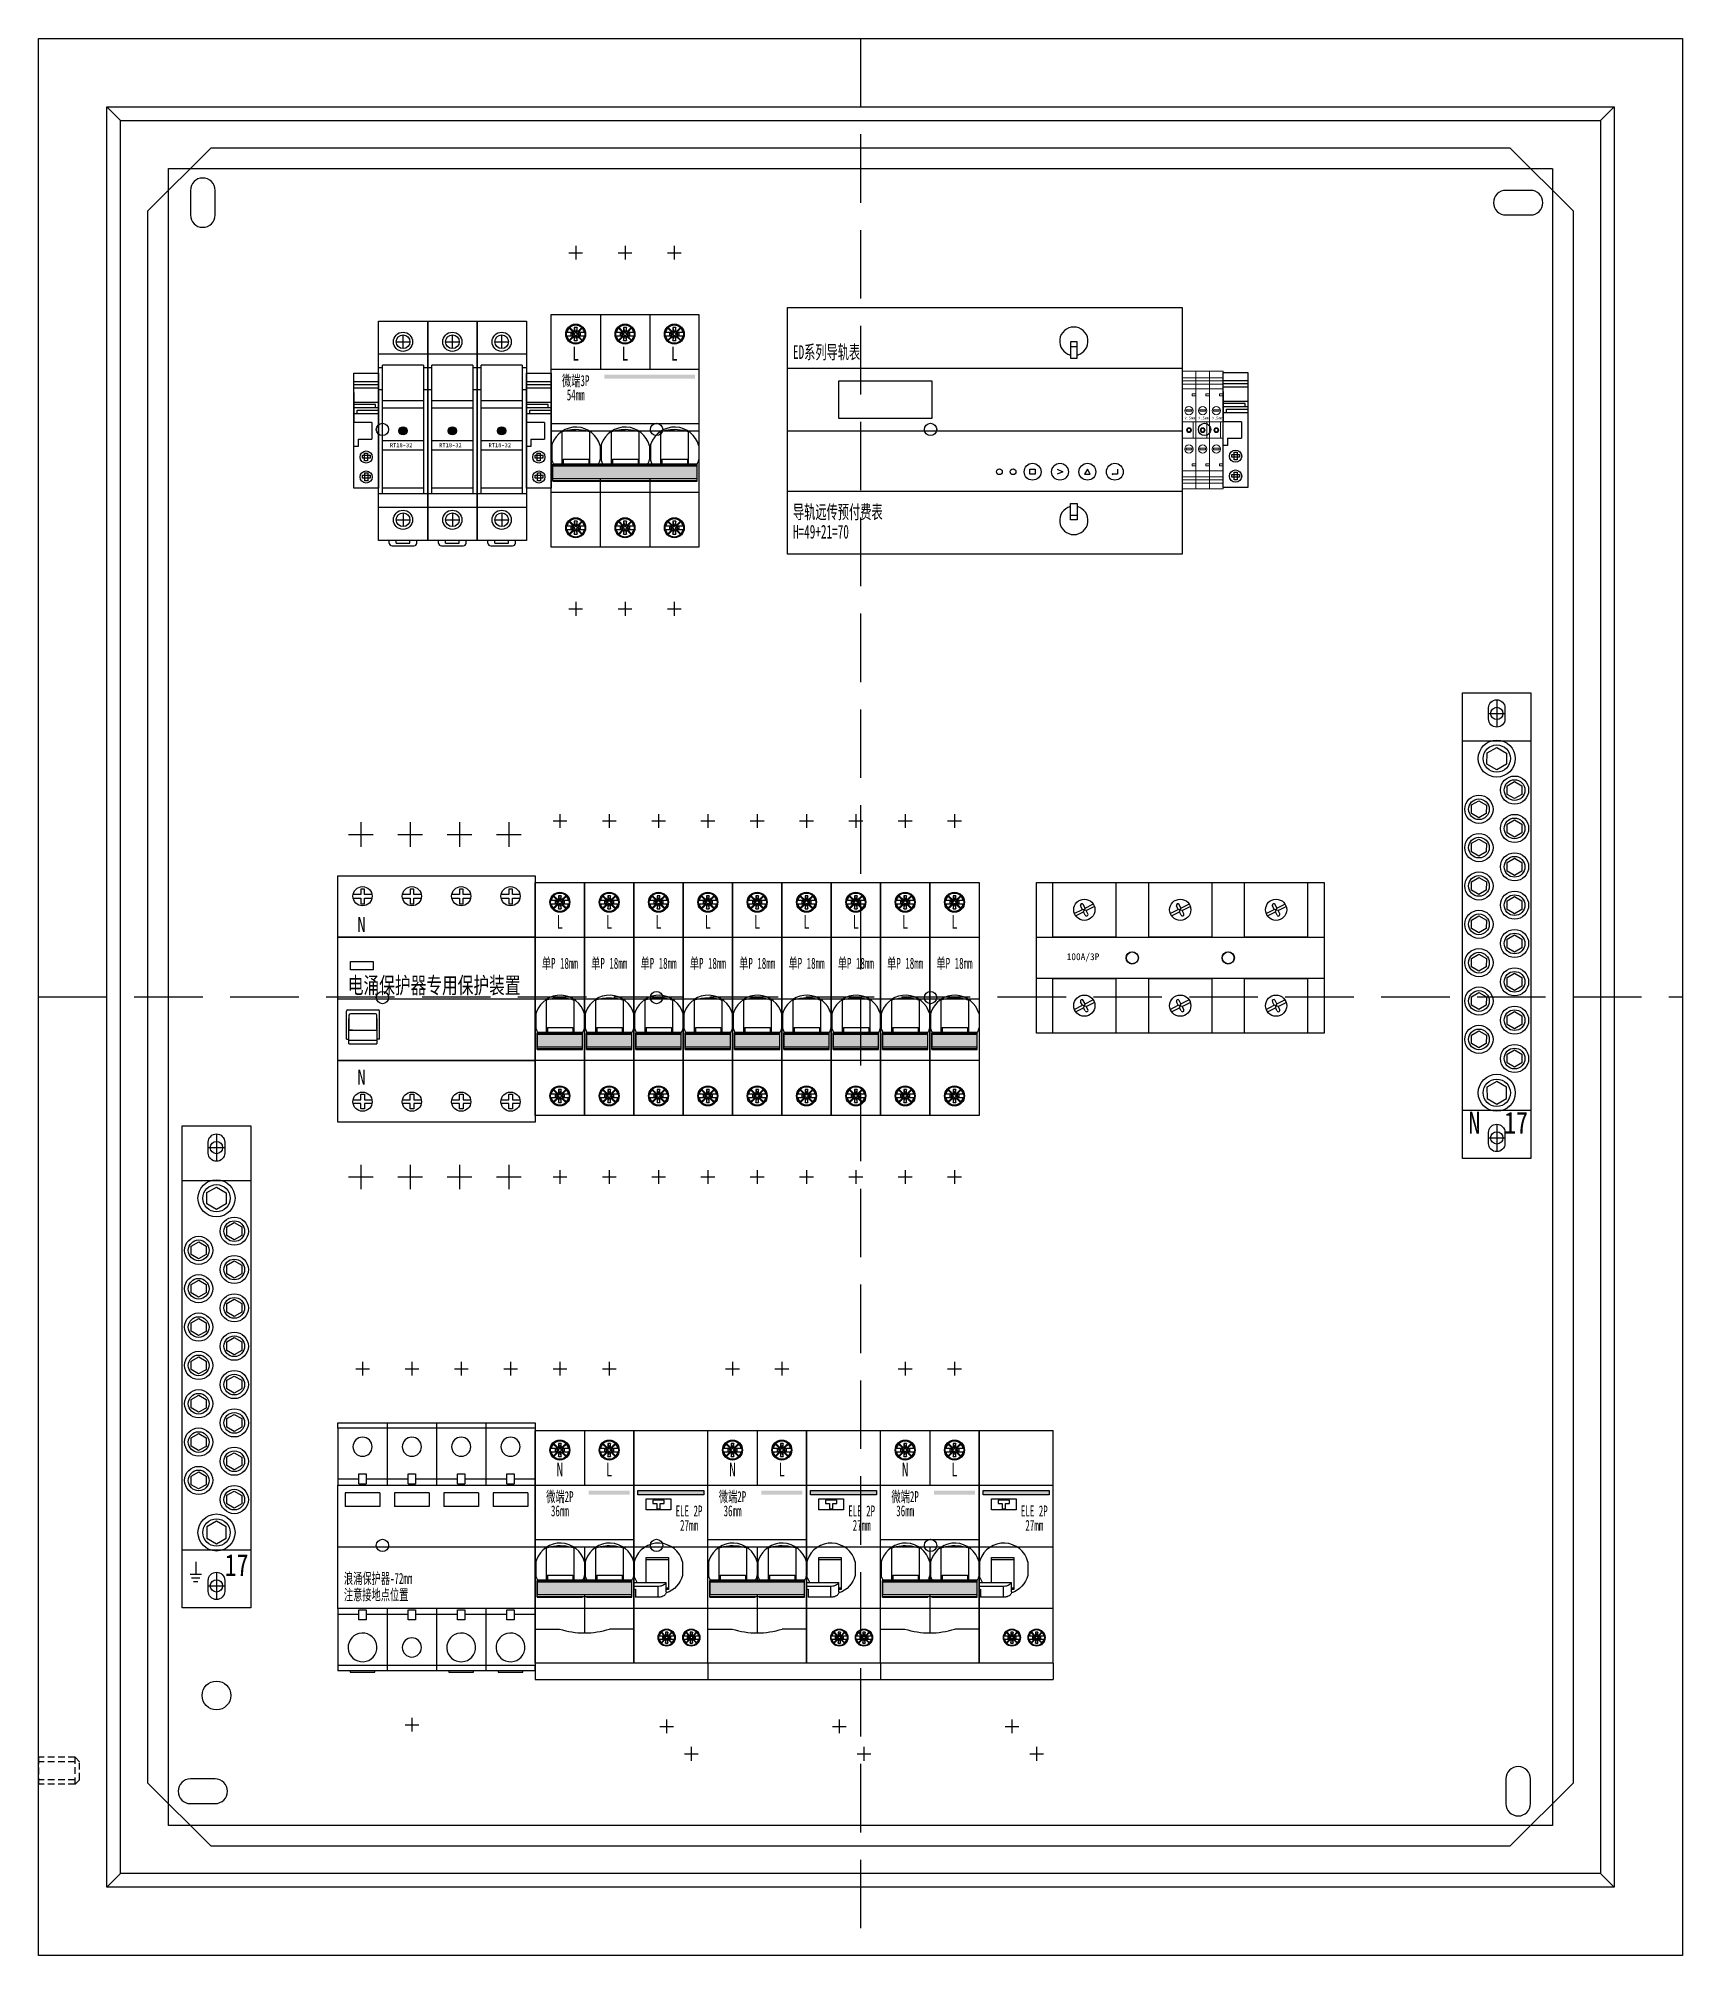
# Model space of a CAD drawing. Extents: x 1482359 to 1482959, y 413776 to 414476.
import ezdxf
from ezdxf.enums import TextEntityAlignment as Align

# ---------------------------------------------------------------- set-up
doc = ezdxf.new("R2010")
doc.units = 0
doc.header["$MEASUREMENT"] = 0
for name, pattern in [('DASH', [0.35, 0.25, -0.1]), ('HIDDEN', [0.375, 0.25, -0.125]), ('LYJS-XX', [0.35, 0.25, -0.1])]:
    doc.linetypes.add(name, pattern=pattern)
for name, color, linetype in [('dian', 7, 'Continuous'), ('LY-JS-BJ', 7, 'Continuous'), ('LY-JS-YQJ', 7, 'Continuous'), ('布置图', 20, 'Continuous'), ('注释', 1, 'Continuous'), ('照明平面设备层', 1, 'Continuous')]:
    doc.layers.add(name, color=color, linetype=linetype)
doc.layers.add('LY-二次控制图', color=7, linetype='Continuous', lineweight=18)
doc.styles.add('-宋体', font='', dxfattribs={"width": 0.65})
doc.styles.add('LY-SJ-元器件', font='', dxfattribs={"width": 0.6, "height": 4})
doc.styles.add('宋体', font='', dxfattribs={"width": 0.8, "height": 3.5})
doc.styles.get('-宋体').set_extended_font_data('NSimSun')
doc.styles.get('LY-SJ-元器件').set_extended_font_data('SimSun')
doc.styles.get('宋体').set_extended_font_data('SimSun')

# ---------------------------------------------------------------- blocks, each defined once
blk = doc.blocks.new('A$C7F2E4CF4')
at = {"layer": 'LY-JS-YQJ', "color": 1, "linetype": 'DASH'}
for p, q in [((-3, 0), (3, 0)), ((0, 5), (0, -5))]:
    blk.add_line(p, q, dxfattribs=at)
at = {"layer": 'LY-JS-YQJ', "color": 0, "linetype": 'ByBlock'}
blk.add_lwpolyline([(0, 5), (0, 5, -0.414214), (3, 2), (3, -2, -0.414214), (0, -5), (0, -5, -0.414214), (-3, -2), (-3, 2, -0.414214)], format="xyb", close=True, dxfattribs=at)
blk = doc.blocks.new('17位零排2021')
at = {"layer": 'LY-JS-YQJ', "color": 2, "linetype": 'ByBlock'}
blk.add_lwpolyline([(25, 170), (25, 0), (0, 0), (0, 170)], close=True, dxfattribs=at)
for points in [[(0, 152.5), (25, 152.5)], [(25, 17.5), (0, 17.5)]]:
    blk.add_lwpolyline(points, dxfattribs=at)
at = {"layer": 'LY-JS-YQJ', "color": 3}
for points in [[(12.49, 141.91), (8.94, 143.97), (8.96, 148.07), (12.51, 150.1), (16.06, 148.04), (16.04, 143.94)], [(18.99, 131.38), (16.29, 132.95), (16.3, 136.07), (19.01, 137.62), (21.71, 136.05), (21.7, 132.93)], [(5.99, 124.38), (3.29, 125.95), (3.3, 129.07), (6.01, 130.62), (8.71, 129.05), (8.7, 125.93)], [(18.99, 117.38), (16.29, 118.95), (16.3, 122.07), (19.01, 123.62), (21.71, 122.05), (21.7, 118.93)], [(5.99, 110.38), (3.29, 111.95), (3.3, 115.07), (6.01, 116.62), (8.71, 115.05), (8.7, 111.93)], [(18.99, 103.38), (16.29, 104.95), (16.3, 108.07), (19.01, 109.62), (21.71, 108.05), (21.7, 104.93)], [(5.99, 96.38), (3.29, 97.95), (3.3, 101.07), (6.01, 102.62), (8.71, 101.05), (8.7, 97.93)], [(18.99, 89.38), (16.29, 90.95), (16.3, 94.07), (19.01, 95.62), (21.71, 94.05), (21.7, 90.93)], [(5.99, 82.38), (3.29, 83.95), (3.3, 87.07), (6.01, 88.62), (8.71, 87.05), (8.7, 83.93)], [(18.99, 75.38), (16.29, 76.95), (16.3, 80.07), (19.01, 81.62), (21.71, 80.05), (21.7, 76.93)], [(5.99, 68.38), (3.29, 69.95), (3.3, 73.07), (6.01, 74.62), (8.71, 73.05), (8.7, 69.93)], [(18.99, 61.38), (16.29, 62.95), (16.3, 66.07), (19.01, 67.62), (21.71, 66.05), (21.7, 62.93)], [(5.99, 54.38), (3.29, 55.95), (3.3, 59.07), (6.01, 60.62), (8.71, 59.05), (8.7, 55.93)], [(18.99, 47.38), (16.29, 48.95), (16.3, 52.07), (19.01, 53.62), (21.71, 52.05), (21.7, 48.93)], [(5.99, 40.38), (3.29, 41.95), (3.3, 45.07), (6.01, 46.62), (8.71, 45.05), (8.7, 41.93)], [(18.99, 33.38), (16.29, 34.95), (16.3, 38.07), (19.01, 39.62), (21.71, 38.05), (21.7, 34.93)], [(12.49, 28.09), (8.94, 26.03), (8.96, 21.93), (12.51, 19.9), (16.06, 21.96), (16.04, 26.06)]]:
    blk.add_lwpolyline(points, close=True, dxfattribs=at)
for centre, radius in [((12.5, 146.01), 6.76), ((12.5, 146.01), 4.97), ((19, 134.5), 5.14), ((19, 134.5), 3.78), ((6, 127.5), 5.14), ((6, 127.5), 3.78), ((19, 120.5), 5.14), ((19, 120.5), 3.78), ((6, 113.5), 5.14), ((6, 113.5), 3.78), ((19, 106.5), 5.14), ((19, 106.5), 3.78), ((6, 99.5), 5.14), ((6, 99.5), 3.78), ((19, 92.5), 5.14), ((19, 92.5), 3.78), ((6, 85.5), 5.14), ((6, 85.5), 3.78), ((19, 78.5), 5.14), ((19, 78.5), 3.78), ((6, 71.5), 5.14), ((6, 71.5), 3.78), ((19, 64.5), 5.14), ((19, 64.5), 3.78), ((6, 57.5), 5.14), ((6, 57.5), 3.78), ((19, 50.5), 5.14), ((19, 50.5), 3.78), ((6, 43.5), 5.14), ((6, 43.5), 3.78), ((19, 36.5), 5.14), ((19, 36.5), 3.78), ((12.5, 23.99), 6.76), ((12.5, 23.99), 4.97)]:
    blk.add_circle(centre, radius, dxfattribs=at)
at = {"layer": 'LY-JS-YQJ', "color": 0}
for p in [(12.5, 162.5), (12.5, 7.5)]:
    blk.add_blockref('A$C7F2E4CF4', p, dxfattribs=at)
at = {"layer": 'LY-JS-YQJ', "color": 1, "style": '-宋体', "width": 0.8}
blk.add_text('N', height=8, dxfattribs=at).set_placement((2.16, 9.05))
at = {"layer": 'LY-JS-YQJ', "color": 4, "style": '-宋体', "width": 0.8}
blk.add_text('17', height=8, dxfattribs=at).set_placement((15.18, 9.05))
blk = doc.blocks.new('17位地排2021')
at = {"layer": 'LY-JS-YQJ', "color": 1, "linetype": 'ByBlock'}
for p, q in [((4.95, 16.76), (4.95, 12.28)), ((2.87, 12.28), (7.03, 12.28)), ((3.41, 10.93), (6.43, 10.93)), ((4.14, 9.58), (5.65, 9.58))]:
    blk.add_line(p, q, dxfattribs=at)
at = {"layer": 'LY-JS-YQJ', "color": 2, "linetype": 'ByBlock'}
blk.add_lwpolyline([(25, 176), (25, 0), (0, 0), (0, 176)], close=True, dxfattribs=at)
for points in [[(0, 156), (25, 156)], [(25, 21), (0, 21)]]:
    blk.add_lwpolyline(points, dxfattribs=at)
at = {"layer": 'LY-JS-YQJ', "color": 3}
for points in [[(12.49, 145.41), (8.94, 147.47), (8.96, 151.57), (12.51, 153.6), (16.06, 151.54), (16.04, 147.44)], [(18.99, 134.38), (16.29, 135.95), (16.3, 139.07), (19.01, 140.62), (21.71, 139.05), (21.7, 135.93)], [(5.99, 127.38), (3.29, 128.95), (3.3, 132.07), (6.01, 133.62), (8.71, 132.05), (8.7, 128.93)], [(18.99, 120.38), (16.29, 121.95), (16.3, 125.07), (19.01, 126.62), (21.71, 125.05), (21.7, 121.93)], [(5.99, 113.38), (3.29, 114.95), (3.3, 118.07), (6.01, 119.62), (8.71, 118.05), (8.7, 114.93)], [(18.99, 106.38), (16.29, 107.95), (16.3, 111.07), (19.01, 112.62), (21.71, 111.05), (21.7, 107.93)], [(5.99, 99.38), (3.29, 100.95), (3.3, 104.07), (6.01, 105.62), (8.71, 104.05), (8.7, 100.93)], [(18.99, 92.38), (16.29, 93.95), (16.3, 97.07), (19.01, 98.62), (21.71, 97.05), (21.7, 93.93)], [(5.99, 85.38), (3.29, 86.95), (3.3, 90.07), (6.01, 91.62), (8.71, 90.05), (8.7, 86.93)], [(18.99, 78.38), (16.29, 79.95), (16.3, 83.07), (19.01, 84.62), (21.71, 83.05), (21.7, 79.93)], [(5.99, 71.38), (3.29, 72.95), (3.3, 76.07), (6.01, 77.62), (8.71, 76.05), (8.7, 72.93)], [(18.99, 64.38), (16.29, 65.95), (16.3, 69.07), (19.01, 70.62), (21.71, 69.05), (21.7, 65.93)], [(5.99, 57.38), (3.29, 58.95), (3.3, 62.07), (6.01, 63.62), (8.71, 62.05), (8.7, 58.93)], [(18.99, 50.38), (16.29, 51.95), (16.3, 55.07), (19.01, 56.62), (21.71, 55.05), (21.7, 51.93)], [(5.99, 43.38), (3.29, 44.95), (3.3, 48.07), (6.01, 49.62), (8.71, 48.05), (8.7, 44.93)], [(18.99, 36.38), (16.29, 37.95), (16.3, 41.07), (19.01, 42.62), (21.71, 41.05), (21.7, 37.93)], [(12.49, 31.59), (8.94, 29.53), (8.96, 25.43), (12.51, 23.4), (16.06, 25.46), (16.04, 29.56)]]:
    blk.add_lwpolyline(points, close=True, dxfattribs=at)
for centre, radius in [((12.5, 149.51), 6.76), ((12.5, 149.51), 4.97), ((19, 137.5), 5.14), ((19, 137.5), 3.78), ((6, 130.5), 5.14), ((6, 130.5), 3.78), ((19, 123.5), 5.14), ((19, 123.5), 3.78), ((6, 116.5), 5.14), ((6, 116.5), 3.78), ((19, 109.5), 5.14), ((19, 109.5), 3.78), ((6, 102.5), 5.14), ((6, 102.5), 3.78), ((19, 95.5), 5.14), ((19, 95.5), 3.78), ((6, 88.5), 5.14), ((6, 88.5), 3.78), ((19, 81.5), 5.14), ((19, 81.5), 3.78), ((6, 74.5), 5.14), ((6, 74.5), 3.78), ((19, 67.5), 5.14), ((19, 67.5), 3.78), ((6, 60.5), 5.14), ((6, 60.5), 3.78), ((19, 53.5), 5.14), ((19, 53.5), 3.78), ((6, 46.5), 5.14), ((6, 46.5), 3.78), ((19, 39.5), 5.14), ((19, 39.5), 3.78), ((12.5, 27.49), 6.76), ((12.5, 27.49), 4.97)]:
    blk.add_circle(centre, radius, dxfattribs=at)
at = {"layer": 'LY-JS-YQJ', "color": 0}
for p in [(12.5, 168), (12.5, 8)]:
    blk.add_blockref('A$C7F2E4CF4', p, dxfattribs=at)
at = {"layer": 'LY-JS-YQJ', "color": 4, "style": '-宋体', "width": 0.8}
blk.add_text('17', height=8, dxfattribs=at).set_placement((15.47, 11.63))
blk = doc.blocks.new('A$Cf8c1ecd9')
for p, q in [((103.29, 30.78), (105.73, 30.78)), ((98.46, -14.01), (100.46, -14.94)), ((100.46, -14.94), (98.46, -15.86)), ((109.46, -14.01), (108.46, -15.86)), ((108.46, -15.86), (110.46, -15.86)), ((110.46, -15.86), (109.46, -14.01)), ((118.46, -15.86), (118.8, -15.61)), ((118.46, -15.86), (118.8, -16.11)), ((103.29, -30.78), (105.73, -30.78))]:
    blk.add_line(p, q)
at = {"color": 1}
blk.add_line((0, 0), (144, 0), dxfattribs=at)
for points in [[(0, 45), (144, 45), (144, -45), (0, -45)], [(103.29, 26.56), (105.73, 26.56), (105.73, 32.53), (103.29, 32.53)], [(18.77, 18.28), (52.73, 18.28), (52.73, 4.5), (18.77, 4.5)], [(88.46, -14.01), (90.46, -14.01), (90.46, -15.86), (88.46, -15.86)], [(103.29, -26.56), (105.73, -26.56), (105.73, -32.53), (103.29, -32.53)]]:
    blk.add_lwpolyline(points, close=True)
at = {"color": 3}
blk.add_lwpolyline([(0, 22.83), (144, 22.83), (144, -22.17), (0, -22.17)], close=True, dxfattribs=at)
blk.add_lwpolyline([(120.46, -14.01), (120.46, -15.86), (118.46, -15.86)])
for centre, radius in [((77.33, -14.94), 1.06), ((82.33, -14.94), 1.06), ((89.46, -14.94), 3.07), ((99.46, -14.94), 3.07), ((109.46, -14.94), 3.07), ((119.46, -14.94), 3.07)]:
    blk.add_circle(centre, radius)
for centre, start, end in [((104.51, 32.71), 283.60377, 256.39623), ((104.51, -32.71), 103.60377, 76.39623)]:
    blk.add_arc(centre, 5.18, start, end)
at = {"layer": 'LY-二次控制图', "color": 4, "lineweight": -3, "style": '宋体', "width": 0.6}
for s, p in [('ED系列导轨表', (2.01, 26.24)), ('导轨远传预付费表', (2.01, -32.11)), ('H=49+21=70', (2.01, -39.34))]:
    blk.add_text(s, height=5, dxfattribs=at).set_placement(p)
blk = doc.blocks.new('A$Ccfe704a4')
for p, q in [((-88.04, -6.11), (-88.04, -6.07)), ((-86.75, -6.15), (-86.75, -6.07)), ((-53.04, -6.11), (-53.04, -6.07)), ((-51.75, -6.15), (-51.75, -6.07)), ((-18.04, -6.11), (-18.04, -6.07)), ((-16.75, -6.15), (-16.75, -6.07)), ((-91.17, -11.31), (-88.21, -9.81)), ((-90.7, -12.2), (-87.76, -10.71)), ((-88.21, -9.81), (-88.87, -8.52)), ((-86.79, -10.22), (-88.21, -9.81)), ((-87.24, -9.32), (-87.9, -8.03)), ((-87.76, -10.71), (-87.24, -9.32)), ((-87.16, -11.89), (-87.76, -10.71)), ((-87.24, -9.32), (-84.33, -7.85)), ((-86.79, -10.22), (-83.88, -8.75)), ((-86.19, -11.4), (-86.79, -10.22)), ((-56.17, -11.31), (-53.21, -9.81)), ((-55.7, -12.2), (-52.76, -10.71)), ((-53.21, -9.81), (-53.87, -8.52)), ((-51.79, -10.22), (-53.21, -9.81)), ((-52.24, -9.32), (-52.9, -8.03)), ((-52.76, -10.71), (-52.24, -9.32)), ((-52.16, -11.89), (-52.76, -10.71)), ((-52.24, -9.32), (-49.33, -7.85)), ((-51.79, -10.22), (-48.88, -8.75)), ((-51.19, -11.4), (-51.79, -10.22)), ((-21.17, -11.31), (-18.21, -9.81)), ((-20.7, -12.2), (-17.76, -10.71)), ((-18.21, -9.81), (-18.87, -8.52)), ((-16.79, -10.22), (-18.21, -9.81)), ((-17.24, -9.32), (-17.9, -8.03)), ((-17.76, -10.71), (-17.24, -9.32)), ((-17.16, -11.89), (-17.76, -10.71)), ((-17.24, -9.32), (-14.33, -7.85)), ((-16.79, -10.22), (-13.88, -8.75)), ((-16.19, -11.4), (-16.79, -10.22)), ((-76, -20), (-64, -20)), ((-88.04, -41.11), (-88.04, -41.07)), ((-86.75, -41.15), (-86.75, -41.07)), ((-53.04, -41.11), (-53.04, -41.07)), ((-51.75, -41.15), (-51.75, -41.07)), ((-18.04, -41.11), (-18.04, -41.07)), ((-16.75, -41.15), (-16.75, -41.07)), ((-91.17, -46.31), (-88.21, -44.81)), ((-90.7, -47.2), (-87.76, -45.71)), ((-88.21, -44.81), (-88.87, -43.52)), ((-86.79, -45.22), (-88.21, -44.81)), ((-87.24, -44.32), (-87.9, -43.03)), ((-87.76, -45.71), (-87.24, -44.32)), ((-87.16, -46.89), (-87.76, -45.71)), ((-87.24, -44.32), (-84.33, -42.85)), ((-86.79, -45.22), (-83.88, -43.75)), ((-86.19, -46.4), (-86.79, -45.22)), ((-56.17, -46.31), (-53.21, -44.81)), ((-55.7, -47.2), (-52.76, -45.71)), ((-53.21, -44.81), (-53.87, -43.52)), ((-51.79, -45.22), (-53.21, -44.81)), ((-52.24, -44.32), (-52.9, -43.03)), ((-52.76, -45.71), (-52.24, -44.32)), ((-52.16, -46.89), (-52.76, -45.71)), ((-52.24, -44.32), (-49.33, -42.85)), ((-51.79, -45.22), (-48.88, -43.75)), ((-51.19, -46.4), (-51.79, -45.22)), ((-21.17, -46.31), (-18.21, -44.81)), ((-20.7, -47.2), (-17.76, -45.71)), ((-18.21, -44.81), (-18.87, -43.52)), ((-16.79, -45.22), (-18.21, -44.81)), ((-17.24, -44.32), (-17.9, -43.03)), ((-17.76, -45.71), (-17.24, -44.32)), ((-17.16, -46.89), (-17.76, -45.71)), ((-17.24, -44.32), (-14.33, -42.85)), ((-16.79, -45.22), (-13.88, -43.75)), ((-16.19, -46.4), (-16.79, -45.22))]:
    blk.add_line(p, q)
for points in [[(-105, 0), (0, 0), (0, -55), (-105, -55)], [(-99, 0), (-76, 0), (-76, -20), (-99, -20)], [(-64, 0), (-41, 0), (-41, -20), (-64, -20)], [(-29, 0), (-6, 0), (-6, -20), (-29, -20)], [(-105, -20), (0, -20), (0, -35), (-105, -35)], [(-99, -35), (-76, -35), (-76, -55), (-99, -55)], [(-64, -35), (-41, -35), (-41, -55), (-64, -55)], [(-29, -35), (-6, -35), (-6, -55), (-29, -55)]]:
    blk.add_lwpolyline(points, close=True)
for centre, radius in [((-87.5, -9.95), 3.88), ((-52.5, -9.95), 3.88), ((-17.5, -9.95), 3.88), ((-70, -27.5), 2.15), ((-35, -27.5), 2.15), ((-87.5, -44.95), 3.88), ((-52.5, -44.95), 3.88), ((-17.5, -44.95), 3.88)]:
    blk.add_circle(centre, radius)
for centre, start, end in [((-88.38, -8.27), 26.85649, 206.85649), ((-86.67, -11.65), 206.85649, 26.85649), ((-53.38, -8.27), 26.85649, 206.85649), ((-51.67, -11.65), 206.85649, 26.85649), ((-18.38, -8.27), 26.85649, 206.85649), ((-16.67, -11.65), 206.85649, 26.85649), ((-88.38, -43.27), 26.85649, 206.85649), ((-86.67, -46.65), 206.85649, 26.85649), ((-53.38, -43.27), 26.85649, 206.85649), ((-51.67, -46.65), 206.85649, 26.85649), ((-18.38, -43.27), 26.85649, 206.85649), ((-16.67, -46.65), 206.85649, 26.85649)]:
    blk.add_arc(centre, 0.545, start, end)
at = {"insert": (-93.93, -25.82), "char_height": 2.5, "width": 3.1179, "attachment_point": 1}
blk.add_mtext('100A/3P', dxfattribs=at)
blk = doc.blocks.new('RT18保险 正视图')
at = {"layer": 'LY-JS-YQJ'}
blk.add_hatch(color=1, dxfattribs=at).paths.add_polyline_path([(1.5, -40, 1), (-1.5, -40, 1)])
for p, q in [((-9, -80), (-9, 0)), ((-9, 0), (9, 0)), ((9, 0), (9, -80)), ((0, -10.01), (0, -5.01)), ((9, -12.01), (-9, -12.01)), ((-2.5, -7.51), (2.5, -7.51)), ((-7.5, -17), (-9, -17)), ((7.5, -16), (-7.5, -16)), ((-7.5, -63), (-7.5, -16)), ((7.5, -16), (7.5, -63)), ((9, -17), (7.5, -17)), ((-7.5, -25), (-9, -25)), ((9, -25), (7.5, -25)), ((7.5, -29), (-7.5, -29)), ((7.5, -31.75), (-7.5, -31.75)), ((-7.5, -43.5), (7.5, -43.5)), ((-7.5, -46.9), (7.5, -46.9)), ((9, -63), (-9, -63)), ((7.5, -61), (-7.5, -61)), ((9, -67.99), (-9, -67.99)), ((0, -69.99), (0, -74.99)), ((-2.5, -72.49), (2.5, -72.49)), ((9, -80), (-9, -80)), ((-5, -81), (-5, -80)), ((-4, -82), (4, -82)), ((-2.5, -81), (-2.5, -80)), ((-2.5, -81), (2.5, -81)), ((2.5, -81), (2.5, -80)), ((5, -81), (5, -80))]:
    blk.add_line(p, q, dxfattribs=at)
for centre, radius in [((0, -7.51), 3.5), ((0, -7.51), 2.5), ((0, -72.49), 3.5), ((0, -72.49), 2.5)]:
    blk.add_circle(centre, radius, dxfattribs=at)
at = {"layer": 'LY-JS-YQJ', "color": 1}
blk.add_circle((0, -40), 1.5, dxfattribs=at)
at = {"layer": 'LY-JS-YQJ'}
for centre, start, end in [((-4, -81), 180, 270), ((4, -81), 270, 0)]:
    blk.add_arc(centre, 1, start, end, dxfattribs=at)
at = {"layer": 'LY-JS-YQJ', "insert": (-4.8, -44.5), "char_height": 1.5, "width": 12.3, "attachment_point": 1}
blk.add_mtext('RT18-32', dxfattribs=at)
blk = doc.blocks.new('RT18-32X-6A')
at = {"layer": 'LY-JS-YQJ'}
blk.add_blockref('RT18保险 正视图', (9, 80), dxfattribs=at)
blk = doc.blocks.new('端子堵头')
at = {"layer": 'LY-JS-YQJ'}
for p, q in [((0, 39.03), (9, 39.03)), ((0, 37.96), (9, 37.96)), ((0, 36.73), (9, 36.73)), ((0, 35), (0, 24)), ((0, 31.48), (9, 31.48)), ((7.97, 30.59), (0, 30.59)), ((0, 29.53), (9, 29.53)), ((1.25, 27.32), (1.25, 28.56)), ((1.25, 28.56), (9, 28.56)), ((7.97, 29.53), (7.97, 30.59)), ((9, 35), (9, 24)), ((9, 34.58), (9, 33.47)), ((0, 27.32), (9, 27.32)), ((6.66, 24), (0, 24)), ((6.66, 24), (6.66, 18)), ((1.59, 15.27), (0, 15.27)), ((1.59, 18), (1.59, 15.27)), ((1.59, 18), (6.66, 18))]:
    blk.add_line(p, q, dxfattribs=at)
for points in [[(0, 42), (9, 42), (9, 0), (0, 0)], [(3.2, 12.05), (6.01, 12.05), (6.01, 10.99), (3.2, 10.99)], [(5.06, 12.84), (5.06, 10.03), (3.99, 10.03), (3.99, 12.84)], [(3.2, 4.76), (6.01, 4.76), (6.01, 3.69), (3.2, 3.69)], [(5.13, 5.6), (5.13, 2.79), (4.06, 2.79), (4.06, 5.6)]]:
    blk.add_lwpolyline(points, close=True, dxfattribs=at)
for centre in [(4.54, 11.43), (4.54, 4.14)]:
    blk.add_circle(centre, 2.23, dxfattribs=at)
blk = doc.blocks.new('A$C90d01b57')
at = {"layer": 'LY-二次控制图', "lineweight": -3}
for name, p in [('RT18-32X-6A', (-54, -80)), ('RT18-32X-6A', (-36, -80)), ('RT18-32X-6A', (-18, -80)), ('端子堵头', (-63, -61)), ('端子堵头', (0, -61))]:
    blk.add_blockref(name, p, dxfattribs=at)
blk = doc.blocks.new('A$C03D07FCC')
for p, q in [((0, 19.03), (5, 19.03)), ((0, 17.96), (5, 17.96)), ((0, 16.73), (5, 16.73)), ((5, 19.03), (10, 19.03)), ((5, 17.96), (10, 17.96)), ((5, 16.73), (10, 16.73)), ((5, 13.21), (3.66, 13.21)), ((3.66, 13.21), (3.66, 12.43)), ((3.66, 12.43), (5, 12.43)), ((5, 12.43), (5, 11.32)), ((10, 13.21), (8.66, 13.21)), ((8.66, 13.21), (8.66, 12.43)), ((8.66, 12.43), (10, 12.43)), ((0, 3), (5, 3)), ((4.07, 3), (4.07, -3)), ((5, 3), (10, 3)), ((9.07, 3), (9.07, -3)), ((0, -3), (5, -3)), ((5, -3), (10, -3)), ((5, -12.33), (3.66, -12.33)), ((3.66, -12.33), (3.66, -13.11)), ((3.66, -13.11), (5, -13.11)), ((10, -12.33), (8.66, -12.33)), ((8.66, -12.33), (8.66, -13.11)), ((8.66, -13.11), (10, -13.11)), ((0, -17.12), (5, -17.12)), ((0, -18.19), (5, -18.19)), ((0, -19.42), (5, -19.42)), ((5, -17.12), (10, -17.12)), ((5, -18.19), (10, -18.19)), ((5, -19.42), (10, -19.42))]:
    blk.add_line(p, q)
at = {"color": 2}
for p, q in [((10, 19.03), (15, 19.03)), ((10, 17.96), (15, 17.96)), ((10, 16.73), (15, 16.73)), ((10, 12.43), (10, 11.32)), ((15, 13.21), (13.66, 13.21)), ((13.66, 13.21), (13.66, 12.43)), ((13.66, 12.43), (15, 12.43)), ((15, 12.43), (15, 11.32)), ((10, 3), (15, 3)), ((14.07, 3), (14.07, -3)), ((10, -3), (15, -3)), ((15, -12.33), (13.66, -12.33)), ((13.66, -12.33), (13.66, -13.11)), ((13.66, -13.11), (15, -13.11)), ((10, -17.12), (15, -17.12)), ((10, -18.19), (15, -18.19)), ((10, -19.42), (15, -19.42))]:
    blk.add_line(p, q, dxfattribs=at)
for points in [[(0, 21.5), (5, 21.5), (5, -21.5), (0, -21.5)], [(5, 21.5), (10, 21.5), (10, -21.5), (5, -21.5)], [(0, 15), (5, 15), (5, -15), (0, -15)], [(5, 15), (10, 15), (10, -15), (5, -15)], [(1.47, 7.3), (3.53, 7.3), (3.53, 6.79), (1.47, 6.79)], [(6.47, 7.3), (8.53, 7.3), (8.53, 6.79), (6.47, 6.79)], [(1.47, -6.71), (3.53, -6.71), (3.53, -7.23), (1.47, -7.23)], [(6.47, -6.71), (8.53, -6.71), (8.53, -7.23), (6.47, -7.23)]]:
    blk.add_lwpolyline(points, close=True)
for points in [[(10, 21.5), (15, 21.5), (15, -21.5), (10, -21.5)], [(10, 15), (15, 15), (15, -15), (10, -15)], [(11.47, 7.3), (13.53, 7.3), (13.53, 6.79), (11.47, 6.79)], [(11.47, -6.71), (13.53, -6.71), (13.53, -7.23), (11.47, -7.23)]]:
    blk.add_lwpolyline(points, close=True, dxfattribs=at)
for centre, radius in [((2.5, 7), 1.5), ((7.5, 7), 1.5), ((2.52, -0.08), 0.879), ((2.52, -0.08), 0.879), ((2.52, -0.08), 0.59), ((7.52, -0.08), 0.879), ((7.52, -0.08), 0.879), ((7.52, -0.08), 0.59), ((2.5, -7), 1.5), ((7.5, -7), 1.5)]:
    blk.add_circle(centre, radius)
for centre, radius in [((12.5, 7), 1.5), ((12.52, -0.08), 0.879), ((12.52, -0.08), 0.879), ((12.52, -0.08), 0.59), ((12.5, -7), 1.5)]:
    blk.add_circle(centre, radius, dxfattribs=at)
at = {"layer": 'LY-二次控制图', "lineweight": -3}
blk.add_blockref('端子堵头', (15, -21), dxfattribs=at)
at = {"char_height": 1, "width": 2.5692, "attachment_point": 1}
for insert in [(0.91, 4.81), (5.91, 4.81)]:
    blk.add_mtext('2.5mm', dxfattribs=dict(at, insert=insert))
at = {"color": 2, "insert": (10.91, 4.81), "char_height": 1, "width": 2.5692, "attachment_point": 1}
blk.add_mtext('2.5mm', dxfattribs=at)
blk = doc.blocks.new('浪涌保护器 72mm-2022.1')
at = {"color": 1, "linetype": 'ByBlock'}
for p, q in [((6.5, 65), (11.5, 65)), ((9, 67.5), (9, 62.5)), ((24.5, 65), (29.5, 65)), ((27, 67.5), (27, 62.5)), ((42.5, 65), (47.5, 65)), ((45, 67.5), (45, 62.5)), ((60.5, 65), (65.5, 65)), ((63, 67.5), (63, 62.5)), ((0, 0), (72, 0)), ((27, -62.5), (27, -67.5)), ((24.5, -65), (29.5, -65))]:
    blk.add_line(p, q, dxfattribs=at)
at = {"color": 0, "linetype": 'Continuous', "lineweight": 25}
for p, q in [((0, 43.3), (0, 45.3)), ((0, 45.3), (18, 45.3)), ((0, 43.3), (0, 22.5)), ((18, 43.3), (0, 43.3)), ((18, 45.3), (18, 22.5)), ((18, 45.3), (36, 45.3)), ((36, 43.3), (18, 43.3)), ((36, 45.3), (54, 45.3)), ((36, 45.3), (36, 22.5)), ((54, 43.3), (36, 43.3)), ((54, 45.3), (72, 45.3)), ((54, 45.3), (54, 22.5)), ((72, 43.3), (54, 43.3)), ((72, 45.3), (72, 43.3)), ((72, 43.3), (72, 22.5)), ((7.65, 24.65), (0, 24.65)), ((7.65, 23), (7.65, 26.65)), ((7.65, 26.65), (10.35, 26.65)), ((10.35, 26.65), (10.35, 23)), ((18, 24.65), (10.35, 24.65)), ((25.65, 24.65), (18, 24.65)), ((25.65, 26.65), (28.35, 26.65)), ((25.65, 23), (25.65, 26.65)), ((28.35, 26.65), (28.35, 23)), ((36, 24.65), (28.35, 24.65)), ((43.65, 24.65), (36, 24.65)), ((43.65, 23), (43.65, 26.65)), ((43.65, 26.65), (46.35, 26.65)), ((46.35, 26.65), (46.35, 23)), ((54, 24.65), (46.35, 24.65)), ((61.65, 24.65), (54, 24.65)), ((61.65, 23), (61.65, 26.65)), ((61.65, 26.65), (64.35, 26.65)), ((64.35, 26.65), (64.35, 23)), ((72, 24.65), (64.35, 24.65)), ((15.3, 19.65), (2.7, 19.65)), ((2.7, 19.65), (2.7, 14.65)), ((15.3, 14.65), (2.7, 14.65)), ((15.3, 19.65), (15.3, 14.65)), ((33.3, 19.65), (20.7, 19.65)), ((20.7, 19.65), (20.7, 14.65)), ((33.3, 14.65), (20.7, 14.65)), ((33.3, 19.65), (33.3, 14.65)), ((51.3, 19.65), (38.7, 19.65)), ((38.7, 19.65), (38.7, 14.65)), ((51.3, 14.65), (38.7, 14.65)), ((51.3, 19.65), (51.3, 14.65)), ((69.3, 19.65), (56.7, 19.65)), ((56.7, 19.65), (56.7, 14.65)), ((69.3, 14.65), (56.7, 14.65)), ((69.3, 19.65), (69.3, 14.65)), ((0, -22.5), (0, -43.3)), ((0, -24.65), (7.65, -24.65)), ((7.65, -26.65), (7.65, -23)), ((10.35, -26.65), (7.65, -26.65)), ((10.35, -23), (10.35, -26.65)), ((10.35, -24.65), (18, -24.65)), ((18, -22.5), (18, -45.3)), ((18, -24.65), (25.65, -24.65)), ((25.65, -26.65), (25.65, -23)), ((28.35, -26.65), (25.65, -26.65)), ((28.35, -23), (28.35, -26.65)), ((28.35, -24.65), (36, -24.65)), ((36, -22.5), (36, -45.3)), ((36, -24.65), (43.65, -24.65)), ((43.65, -26.65), (43.65, -23)), ((46.35, -26.65), (43.65, -26.65)), ((46.35, -23), (46.35, -26.65)), ((46.35, -24.65), (54, -24.65)), ((54, -22.5), (54, -45.3)), ((54, -24.65), (61.65, -24.65)), ((61.65, -26.65), (61.65, -23)), ((64.35, -26.65), (61.65, -26.65)), ((64.35, -23), (64.35, -26.65)), ((64.35, -24.65), (72, -24.65)), ((72, -22.5), (72, -43.3)), ((0, -43.3), (0, -45.3)), ((18, -43.3), (0, -43.3)), ((18, -45.3), (0, -45.3)), ((4.5, -45.3), (4.5, -45.8)), ((4.5, -45.8), (13.5, -45.8)), ((13.5, -45.8), (13.5, -45.3)), ((36, -43.3), (18, -43.3)), ((36, -45.3), (18, -45.3)), ((54, -43.3), (36, -43.3)), ((54, -45.3), (36, -45.3)), ((40.5, -45.3), (40.5, -45.8)), ((40.5, -45.8), (49.5, -45.8)), ((49.5, -45.8), (49.5, -45.3)), ((72, -43.3), (54, -43.3)), ((72, -45.3), (54, -45.3)), ((58.5, -45.3), (58.5, -45.8)), ((58.5, -45.8), (67.5, -45.8)), ((67.5, -45.8), (67.5, -45.3)), ((72, -45.3), (72, -43.3))]:
    blk.add_line(p, q, dxfattribs=at)
at = {"color": 0}
for p, q in [((7.65, 23), (10.35, 23)), ((25.65, 23), (28.35, 23)), ((43.65, 23), (46.35, 23)), ((61.65, 23), (64.35, 23)), ((7.65, -23), (10.35, -23)), ((25.65, -23), (28.35, -23)), ((43.65, -23), (46.35, -23)), ((61.65, -23), (64.35, -23))]:
    blk.add_line(p, q, dxfattribs=at)
at = {"color": 0, "linetype": 'ByBlock'}
blk.add_lwpolyline([(0, 22.5), (72, 22.5), (72, -22.5), (0, -22.5)], close=True, dxfattribs=at)
at = {"color": 0, "linetype": 'Continuous', "lineweight": 25}
for centre, radius, start, end in [((9, 36.52), 3.5, 0, 180), ((9, 36.52), 3.5, 180, 0), ((27, 36.52), 3.5, 0, 180), ((27, 36.52), 3.5, 180, 0), ((45, 36.52), 3.5, 0, 180), ((45, 36.52), 3.5, 180, 0), ((63, 36.52), 3.5, 0, 180), ((63, 36.52), 3.5, 180, 0), ((9, -36.75), 5.25, 93.07126, 273.07126), ((9, -36.75), 5.25, 273.07126, 93.07126), ((27, -36.75), 3.5, 0, 180), ((45, -36.75), 5.25, 93.07126, 273.07126), ((45, -36.75), 5.25, 273.07126, 93.07126), ((63, -36.75), 5.25, 93.07126, 273.07126), ((63, -36.75), 5.25, 273.07126, 93.07126), ((27, -36.75), 3.5, 180, 0)]:
    blk.add_arc(centre, radius, start, end, dxfattribs=at)
at = {"color": 4, "linetype": 'ByBlock', "style": 'LY-SJ-元器件', "width": 0.6}
for s, p in [('浪涌保护器-72mm', (2.21, -13.55)), ('注意接地点位置', (2.21, -19.51))]:
    blk.add_text(s, height=4, dxfattribs=at).set_placement(p)
blk = doc.blocks.new('微端2P+ELE-63mm-2022.1')
h = blk.add_hatch(color=3)
h.dxf.hatch_style = 1
h.paths.add_polyline_path([(34.5, 19), (34.5, 20.5), (19.5, 20.5), (19.5, 19)])
h = blk.add_hatch(color=3)
h.dxf.hatch_style = 1
h.paths.add_polyline_path([(61.5, 19), (61.5, 20.5), (37.5, 20.5), (37.5, 19)])
h = blk.add_hatch(color=0)
h.dxf.hatch_style = 1
h.paths.add_polyline_path([(0.7, -12.97), (0.7, -17.47), (35.3, -17.47), (35.3, -12.97)])
at = {"color": 1}
for p, q in [((6.5, 65), (11.5, 65)), ((9, 67.5), (9, 62.5)), ((24.5, 65), (29.5, 65)), ((27, 67.5), (27, 62.5)), ((0, 0), (63, 0))]:
    blk.add_line(p, q, dxfattribs=at)
at = {"color": 0}
for p, q in [((0, 42.5), (36, 42.5)), ((0, -42.5), (0, 42.5)), ((18, 42.5), (18, 22.5)), ((36, 42.5), (36, -42.5)), ((63, -42.5), (63, 42.5)), ((0, 22.5), (36, 22.5)), ((36, 2.5), (0, 2.5)), ((18, 0), (18, -12.22)), ((18, -17.47), (18, -31.46)), ((48.65, -15.61), (47.85, -15.61)), ((36, -22.5), (0, -22.5)), ((0, -42.5), (0, -48.5)), ((36, -42.5), (0, -42.5)), ((0, -48.5), (63, -48.5)), ((63, -42.5), (63, -48.5))]:
    blk.add_line(p, q, dxfattribs=at)
at = {"color": 0, "linetype": 'Continuous', "lineweight": 25}
for p, q in [((7.95, 35.91), (5.59, 35.91)), ((6.7, 37.82), (6.49, 37.61)), ((6.49, 37.61), (6.6, 37.5)), ((6.6, 37.5), (8.15, 35.95)), ((6.81, 37.71), (6.7, 37.82)), ((8.39, 36.13), (6.81, 37.71)), ((7.25, 35.91), (8, 35.46)), ((7.25, 35.91), (7.25, 34.71)), ((7.25, 34.71), (8, 35.16)), ((8, 35.46), (8, 35.16)), ((8.25, 35.46), (8, 35.46)), ((8, 35.16), (8.25, 35.16)), ((9.5, 37.66), (8.5, 37.66)), ((8.5, 37.66), (8.5, 36.46)), ((8.5, 37.66), (8.85, 36.31)), ((8.5, 36.46), (8.85, 35.96)), ((9.15, 36.31), (8.85, 36.31)), ((8.85, 36.31), (8.85, 35.96)), ((9.5, 37.66), (9.15, 36.31)), ((9.5, 36.46), (9.15, 35.96)), ((9.15, 35.96), (9.15, 36.31)), ((9.5, 36.46), (9.5, 37.66)), ((11.19, 37.71), (9.61, 36.13)), ((10, 35.46), (9.75, 35.46)), ((9.75, 35.16), (10, 35.16)), ((9.85, 35.95), (11.4, 37.5)), ((10.75, 35.91), (10, 35.46)), ((10, 35.16), (10, 35.46)), ((10.75, 34.71), (10, 35.16)), ((12.42, 35.91), (10.05, 35.91)), ((10.75, 34.71), (10.75, 35.91)), ((11.3, 37.82), (11.19, 37.71)), ((11.51, 37.61), (11.3, 37.82)), ((11.4, 37.5), (11.51, 37.61)), ((25.95, 35.91), (23.59, 35.91)), ((24.7, 37.82), (24.49, 37.61)), ((24.49, 37.61), (24.6, 37.5)), ((24.6, 37.5), (26.15, 35.95)), ((24.81, 37.71), (24.7, 37.82)), ((26.39, 36.13), (24.81, 37.71)), ((25.25, 35.91), (25.25, 34.71)), ((25.25, 35.91), (26, 35.46)), ((25.25, 34.71), (26, 35.16)), ((26.25, 35.46), (26, 35.46)), ((26, 35.46), (26, 35.16)), ((26, 35.16), (26.25, 35.16)), ((26.5, 37.66), (26.5, 36.46)), ((26.5, 37.66), (26.85, 36.31)), ((27.5, 37.66), (26.5, 37.66)), ((26.5, 36.46), (26.85, 35.96)), ((26.85, 36.31), (26.85, 35.96)), ((27.15, 36.31), (26.85, 36.31)), ((27.5, 37.66), (27.15, 36.31)), ((27.5, 36.46), (27.15, 35.96)), ((27.15, 35.96), (27.15, 36.31)), ((27.5, 36.46), (27.5, 37.66)), ((29.19, 37.71), (27.61, 36.13)), ((28, 35.46), (27.75, 35.46)), ((27.75, 35.16), (28, 35.16)), ((27.85, 35.95), (29.4, 37.5)), ((28.75, 35.91), (28, 35.46)), ((28, 35.16), (28, 35.46)), ((28.75, 34.71), (28, 35.16)), ((30.42, 35.91), (28.05, 35.91)), ((28.75, 34.71), (28.75, 35.91)), ((29.3, 37.82), (29.19, 37.71)), ((29.51, 37.61), (29.3, 37.82)), ((29.4, 37.5), (29.51, 37.61)), ((5.58, 34.71), (7.95, 34.71)), ((6.6, 33.12), (6.49, 33.01)), ((6.49, 33.01), (6.7, 32.8)), ((8.15, 34.67), (6.6, 33.12)), ((6.7, 32.8), (6.81, 32.91)), ((6.81, 32.91), (8.39, 34.49)), ((8.5, 34.16), (8.85, 34.65)), ((8.5, 32.96), (8.85, 34.31)), ((8.5, 34.16), (8.5, 32.96)), ((8.5, 32.96), (9.5, 32.96)), ((8.85, 34.65), (8.85, 34.31)), ((8.85, 34.31), (9.15, 34.31)), ((9, 31.81), (9, 32.06)), ((9.15, 34.31), (9.15, 34.66)), ((9.5, 34.16), (9.15, 34.66)), ((9.15, 34.31), (9.5, 32.96)), ((9.5, 32.96), (9.5, 34.16)), ((9.61, 34.49), (11.19, 32.91)), ((11.4, 33.12), (9.85, 34.67)), ((10.05, 34.71), (12.41, 34.71)), ((11.19, 32.91), (11.3, 32.8)), ((11.3, 32.8), (11.51, 33.01)), ((11.51, 33.01), (11.4, 33.12)), ((23.58, 34.71), (25.95, 34.71)), ((24.6, 33.12), (24.49, 33.01)), ((24.49, 33.01), (24.7, 32.8)), ((26.15, 34.67), (24.6, 33.12)), ((24.7, 32.8), (24.81, 32.91)), ((24.81, 32.91), (26.39, 34.49)), ((26.5, 34.16), (26.85, 34.65)), ((26.5, 32.96), (26.85, 34.31)), ((26.5, 34.16), (26.5, 32.96)), ((26.5, 32.96), (27.5, 32.96)), ((26.85, 34.65), (26.85, 34.31)), ((26.85, 34.31), (27.15, 34.31)), ((27, 31.81), (27, 32.06)), ((27.5, 34.16), (27.15, 34.66)), ((27.15, 34.31), (27.15, 34.66)), ((27.15, 34.31), (27.5, 32.96)), ((27.5, 32.96), (27.5, 34.16)), ((27.61, 34.49), (29.19, 32.91)), ((29.4, 33.12), (27.85, 34.67)), ((28.05, 34.71), (30.41, 34.71)), ((29.19, 32.91), (29.3, 32.8)), ((29.3, 32.8), (29.51, 33.01)), ((29.51, 33.01), (29.4, 33.12)), ((0.25, -5.47), (0.25, -10.49)), ((4.1, -12.22), (4.1, -0.35)), ((14.1, -0.35), (14.1, -12.22)), ((17.95, -5.47), (17.95, -10.49)), ((18.25, -5.47), (18.25, -10.49)), ((22.1, -12.22), (22.1, -0.35)), ((32.1, -0.35), (32.1, -12.22)), ((35.95, -5.47), (35.95, -10.49)), ((36.11, -5.47), (36.11, -10.49)), ((40.55, -13.08), (40.55, -3.94)), ((40.55, -3.94), (48.65, -3.94)), ((40.55, -4.67), (48.65, -4.67)), ((48.65, -3.94), (48.65, -15.61)), ((53.81, -5.47), (53.81, -10.49)), ((0.7, -12.22), (0.7, -12.44)), ((35.3, -12.22), (0.7, -12.22)), ((35.3, -12.44), (0.7, -12.44)), ((0.7, -18.44), (0.7, -12.44)), ((35.3, -12.97), (0.7, -12.97)), ((0.7, -12.97), (0.7, -17.47)), ((4.45, -10.38), (13.75, -10.38)), ((4.45, -10.38), (4.45, -12.22)), ((13.75, -10.38), (13.75, -12.22)), ((22.45, -10.38), (31.75, -10.38)), ((22.45, -10.38), (22.45, -12.22)), ((31.75, -10.38), (31.75, -12.22)), ((35.3, -12.44), (35.3, -12.22)), ((35.3, -18.44), (35.3, -12.44)), ((35.3, -17.47), (35.3, -12.97)), ((36, -13.09), (47.68, -13.09)), ((40.55, -13.08), (47.85, -13.08)), ((47.85, -16.51), (47.85, -13.08)), ((0.7, -17.47), (35.3, -17.47)), ((0.7, -18.13), (35.3, -18.13)), ((0.7, -18.44), (17.3, -18.44)), ((18.7, -18.44), (35.3, -18.44)), ((36, -14.38), (44.85, -14.38)), ((36, -15.45), (36.55, -15.45)), ((36.55, -15.61), (36, -15.61)), ((36.55, -15.45), (36.55, -18.44)), ((44.85, -18.44), (36.55, -18.44)), ((44.85, -18.44), (44.85, -14.38)), ((47.85, -14.99), (48.65, -14.99)), ((47.07, -32.65), (45.04, -32.65)), ((45.04, -33.68), (47.07, -33.68)), ((46, -31.01), (45.82, -31.19)), ((45.82, -31.19), (45.91, -31.29)), ((45.91, -31.29), (47.24, -32.62)), ((47.24, -33.71), (45.91, -35.04)), ((46.09, -31.1), (46, -31.01)), ((47.45, -32.46), (46.09, -31.1)), ((46.09, -35.23), (47.45, -33.87)), ((46.47, -32.65), (46.47, -33.68)), ((46.47, -32.65), (47.11, -33.04)), ((46.47, -33.68), (47.11, -33.29)), ((47.11, -33.04), (47.11, -33.29)), ((47.33, -33.04), (47.11, -33.04)), ((47.11, -33.29), (47.33, -33.29)), ((47.54, -31.15), (47.84, -32.31)), ((47.54, -31.15), (47.54, -32.18)), ((48.4, -31.15), (47.54, -31.15)), ((47.54, -32.18), (47.84, -32.61)), ((47.54, -34.15), (47.84, -33.73)), ((47.54, -35.18), (47.84, -34.02)), ((47.54, -34.15), (47.54, -35.18)), ((48.1, -32.31), (47.84, -32.31)), ((47.84, -32.31), (47.84, -32.61)), ((47.84, -33.73), (47.84, -34.02)), ((47.84, -34.02), (48.1, -34.02)), ((48.4, -31.15), (48.1, -32.31)), ((48.4, -32.18), (48.1, -32.61)), ((48.1, -32.61), (48.1, -32.31)), ((48.1, -34.02), (48.1, -33.72)), ((48.4, -34.15), (48.1, -33.72)), ((48.1, -34.02), (48.4, -35.18)), ((48.4, -32.18), (48.4, -31.15)), ((48.4, -35.18), (48.4, -34.15)), ((49.85, -31.1), (48.49, -32.46)), ((48.49, -33.87), (49.85, -35.23)), ((48.83, -33.04), (48.61, -33.04)), ((48.61, -33.29), (48.83, -33.29)), ((48.7, -32.62), (50.03, -31.29)), ((50.03, -35.04), (48.7, -33.71)), ((49.47, -32.65), (48.83, -33.04)), ((48.83, -33.29), (48.83, -33.04)), ((49.47, -33.68), (48.83, -33.29)), ((50.9, -32.65), (48.87, -32.65)), ((48.87, -33.68), (50.89, -33.68)), ((49.47, -33.68), (49.47, -32.65)), ((49.94, -31.01), (49.85, -31.1)), ((50.12, -31.19), (49.94, -31.01)), ((50.03, -31.29), (50.12, -31.19)), ((56.07, -32.65), (54.04, -32.65)), ((54.04, -33.68), (56.07, -33.68)), ((55, -31.01), (54.82, -31.19)), ((54.82, -31.19), (54.91, -31.29)), ((54.91, -31.29), (56.24, -32.62)), ((56.24, -33.71), (54.91, -35.04)), ((55.09, -31.1), (55, -31.01)), ((56.45, -32.46), (55.09, -31.1)), ((55.09, -35.23), (56.45, -33.87)), ((55.47, -32.65), (55.47, -33.68)), ((55.47, -32.65), (56.11, -33.04)), ((55.47, -33.68), (56.11, -33.29)), ((56.11, -33.04), (56.11, -33.29)), ((56.33, -33.04), (56.11, -33.04)), ((56.11, -33.29), (56.33, -33.29)), ((56.54, -31.15), (56.84, -32.31)), ((56.54, -31.15), (56.54, -32.18)), ((57.4, -31.15), (56.54, -31.15)), ((56.54, -32.18), (56.84, -32.61)), ((56.54, -34.15), (56.84, -33.73)), ((56.54, -35.18), (56.84, -34.02)), ((56.54, -34.15), (56.54, -35.18)), ((57.1, -32.31), (56.84, -32.31)), ((56.84, -32.31), (56.84, -32.61)), ((56.84, -33.73), (56.84, -34.02)), ((56.84, -34.02), (57.1, -34.02)), ((57.4, -31.15), (57.1, -32.31)), ((57.4, -32.18), (57.1, -32.61)), ((57.1, -32.61), (57.1, -32.31)), ((57.1, -34.02), (57.1, -33.72)), ((57.4, -34.15), (57.1, -33.72)), ((57.1, -34.02), (57.4, -35.18)), ((57.4, -32.18), (57.4, -31.15)), ((57.4, -35.18), (57.4, -34.15)), ((58.85, -31.1), (57.49, -32.46)), ((57.49, -33.87), (58.85, -35.23)), ((57.83, -33.04), (57.61, -33.04)), ((57.61, -33.29), (57.83, -33.29)), ((57.7, -32.62), (59.03, -31.29)), ((59.03, -35.04), (57.7, -33.71)), ((58.47, -32.65), (57.83, -33.04)), ((57.83, -33.29), (57.83, -33.04)), ((58.47, -33.68), (57.83, -33.29)), ((59.9, -32.65), (57.87, -32.65)), ((57.87, -33.68), (59.89, -33.68)), ((58.47, -33.68), (58.47, -32.65)), ((58.94, -31.01), (58.85, -31.1)), ((59.12, -31.19), (58.94, -31.01)), ((59.03, -31.29), (59.12, -31.19)), ((45.91, -35.04), (45.82, -35.14)), ((45.82, -35.14), (46, -35.32)), ((46, -35.32), (46.09, -35.23)), ((47.54, -35.18), (48.4, -35.18)), ((47.97, -36.17), (47.97, -35.95)), ((49.85, -35.23), (49.94, -35.32)), ((49.94, -35.32), (50.12, -35.14)), ((50.12, -35.14), (50.03, -35.04)), ((54.91, -35.04), (54.82, -35.14)), ((54.82, -35.14), (55, -35.32)), ((55, -35.32), (55.09, -35.23)), ((56.54, -35.18), (57.4, -35.18)), ((56.97, -36.17), (56.97, -35.95)), ((58.85, -35.23), (58.94, -35.32)), ((58.94, -35.32), (59.12, -35.14)), ((59.12, -35.14), (59.03, -35.04))]:
    blk.add_line(p, q, dxfattribs=at)
at = {"color": 1, "linetype": 'ByBlock'}
for p, q in [((45.47, -65.6), (50.47, -65.6)), ((47.97, -63.1), (47.97, -68.1)), ((54.47, -75.6), (59.47, -75.6)), ((56.97, -73.1), (56.97, -78.1))]:
    blk.add_line(p, q, dxfattribs=at)
at = {"color": 0}
for points in [[(63, -42.5), (36, -42.5), (36, 42.5), (63, 42.5)], [(36, 22.5), (63, 22.5)], [(42.9, 17), (42.9, 15.8), (44.4, 15.8), (44.4, 13.8), (45.6, 13.8), (45.6, 15.8), (47.1, 15.8), (47.1, 17), (42.9, 17)], [(63, -22.5), (36, -22.5)], [(0, -30.05), (8.89, -30.05)], [(36, -30.05), (27.11, -30.05)]]:
    blk.add_lwpolyline(points, dxfattribs=at)
at = {"color": 0, "linetype": 'Continuous', "lineweight": 25}
for points in [[(8.85, 35.96, -0.008657), (8.83, 35.88, -0.023793), (8.8, 35.81, -0.091571), (8.7, 35.65, -0.078411), (8.54, 35.53, -0.073505), (8.41, 35.48, -0.017685), (8.36, 35.47, -0.010456), (8.3, 35.46, -0.005778), (8.25, 35.46)], [(8.25, 35.16, -0.00869), (8.33, 35.15, -0.023887), (8.41, 35.14, -0.086312), (8.57, 35.07, -0.089889), (8.74, 34.92, -0.067544), (8.8, 34.81, -0.017754), (8.82, 34.76, -0.010496), (8.84, 34.71, -0.005799), (8.85, 34.65)], [(9.75, 35.46, -0.008656), (9.67, 35.47, -0.023792), (9.59, 35.48, -0.085963), (9.43, 35.54, -0.089526), (9.26, 35.69, -0.067272), (9.2, 35.81, -0.017683), (9.18, 35.86, -0.010455), (9.16, 35.91, -0.005777), (9.15, 35.96)], [(9.15, 34.66, -0.008657), (9.17, 34.74, -0.023793), (9.2, 34.81, -0.091571), (9.3, 34.96, -0.078412), (9.46, 35.09, -0.073501), (9.59, 35.14, -0.017684), (9.64, 35.15, -0.010456), (9.7, 35.15, -0.005777), (9.75, 35.16)], [(26.85, 35.96, -0.008657), (26.83, 35.88, -0.023793), (26.8, 35.81, -0.091571), (26.7, 35.65, -0.078411), (26.54, 35.53, -0.073505), (26.41, 35.48, -0.017685), (26.36, 35.47, -0.010456), (26.3, 35.46, -0.005778), (26.25, 35.46)], [(26.25, 35.16, -0.00869), (26.33, 35.15, -0.023887), (26.41, 35.14, -0.086312), (26.57, 35.07, -0.089889), (26.74, 34.92, -0.067544), (26.8, 34.81, -0.017754), (26.82, 34.76, -0.010496), (26.84, 34.71, -0.005799), (26.85, 34.65)], [(27.75, 35.46, -0.008656), (27.67, 35.47, -0.023792), (27.59, 35.48, -0.085963), (27.43, 35.54, -0.089526), (27.26, 35.69, -0.067272), (27.2, 35.81, -0.017683), (27.18, 35.86, -0.010455), (27.16, 35.91, -0.005777), (27.15, 35.96)], [(27.15, 34.66, -0.008657), (27.17, 34.74, -0.023793), (27.2, 34.81, -0.091571), (27.3, 34.96, -0.078412), (27.46, 35.09, -0.073501), (27.59, 35.14, -0.017684), (27.64, 35.15, -0.010456), (27.7, 35.15, -0.005777), (27.75, 35.16)], [(17.95, -5.47, 0.325898), (9.48, 1.36, 0.327549), (0.48, -4.75, 0.019903), (0.25, -5.47)], [(4.1, -0.35, -0.057791), (7.63, 0.35, -0.021426), (9.1, 0.42)], [(9.1, 0.42, -0.062866), (13.22, -0.09, -0.011925), (13.81, -0.26, -0.00278), (14.1, -0.35)], [(35.95, -5.47, 0.325898), (27.48, 1.36, 0.327549), (18.48, -4.75, 0.019903), (18.25, -5.47)], [(22.1, -0.35, -0.057791), (25.63, 0.35, -0.021426), (27.1, 0.42)], [(27.1, 0.42, -0.062866), (31.22, -0.09, -0.011925), (31.81, -0.26, -0.00278), (32.1, -0.35)], [(53.81, -5.47, 0.325898), (45.34, 1.36, 0.327549), (36.34, -4.75, 0.019903), (36.11, -5.47)], [(0.95, -12.22, -0.004985), (0.8, -11.97, -0.030991), (0.56, -11.44, -0.01067), (0.46, -11.16, -0.005787), (0.39, -10.94, -0.003458), (0.32, -10.72, -0.001919), (0.25, -10.49)], [(17.95, -10.49, -0.002854), (17.85, -10.83, -0.004585), (17.78, -11.05, -0.019111), (17.6, -11.55, -0.037551), (17.32, -12.12, -0.002555), (17.26, -12.22)], [(18.95, -12.22, -0.004985), (18.8, -11.97, -0.030991), (18.56, -11.44, -0.01067), (18.46, -11.16, -0.005787), (18.39, -10.94, -0.003458), (18.32, -10.72, -0.001919), (18.25, -10.49)], [(35.95, -10.49, -0.002854), (35.85, -10.83, -0.004585), (35.78, -11.05, -0.019111), (35.6, -11.55, -0.037551), (35.32, -12.12, -0.002555), (35.26, -12.22)], [(37.19, -13.09, -0.001795), (36.72, -12.11, -0.00414), (36.48, -11.57, -0.009598), (36.28, -11.1, -0.013431), (36.18, -10.85, -0.015877), (36.14, -10.72, -0.023788), (36.12, -10.63, -0.050604), (36.11, -10.53, -0.012356), (36.11, -10.49)], [(44.85, -14.38, 0.009763), (45.08, -14.37, 0.05752), (46.08, -14.21, 0.073734), (46.98, -13.81, 0.073656), (47.49, -13.36, 0.028209), (47.59, -13.23, 0.012152), (47.68, -13.09)], [(47.85, -13.22, 0.010405), (47.85, -13.21, 0.052357), (47.85, -13.2, 0.052352), (47.84, -13.19, 0.046202), (47.83, -13.17, 0.029578), (47.82, -13.16, 0.02368), (47.8, -13.15, 0.017967), (47.78, -13.14, 0.014665), (47.76, -13.13, 0.011695), (47.74, -13.12, 0.016038), (47.7, -13.1, 0.002868), (47.68, -13.09)], [(53.81, -10.49, -0.25096), (47.8, -16.87)], [(47.85, -16.51, -0.010744), (47.85, -16.6, -0.101991), (47.7, -17.11, -0.08255), (47.35, -17.58, -0.05423), (46.92, -17.91, -0.059873), (46.2, -18.23, -0.070818), (45, -18.44, -0.004299), (44.85, -18.44)], [(47.84, -32.61, -0.008657), (47.82, -32.67, -0.023793), (47.8, -32.74, -0.091571), (47.71, -32.87, -0.078411), (47.58, -32.98, -0.073505), (47.46, -33.02, -0.017685), (47.42, -33.03, -0.010456), (47.37, -33.03, -0.005778), (47.33, -33.04)], [(47.33, -33.29, -0.00869), (47.39, -33.3, -0.023887), (47.46, -33.31, -0.086312), (47.6, -33.37, -0.089889), (47.74, -33.5, -0.067544), (47.8, -33.6, -0.017754), (47.81, -33.64, -0.010496), (47.83, -33.68, -0.005799), (47.84, -33.73)], [(48.61, -33.04, -0.008656), (48.54, -33.03, -0.023792), (48.48, -33.02, -0.085963), (48.34, -32.96, -0.089526), (48.2, -32.83, -0.067272), (48.14, -32.74, -0.017683), (48.12, -32.69, -0.010455), (48.11, -32.65, -0.005777), (48.1, -32.61)], [(48.1, -33.72, -0.008657), (48.12, -33.66, -0.023793), (48.14, -33.59, -0.091571), (48.23, -33.46, -0.078412), (48.36, -33.35, -0.073501), (48.48, -33.31, -0.017684), (48.52, -33.3, -0.010456), (48.57, -33.3, -0.005777), (48.61, -33.29)], [(56.84, -32.61, -0.008657), (56.82, -32.67, -0.023793), (56.8, -32.74, -0.091571), (56.71, -32.87, -0.078411), (56.58, -32.98, -0.073505), (56.46, -33.02, -0.017685), (56.42, -33.03, -0.010456), (56.37, -33.03, -0.005778), (56.33, -33.04)], [(56.33, -33.29, -0.00869), (56.39, -33.3, -0.023887), (56.46, -33.31, -0.086312), (56.6, -33.37, -0.089889), (56.74, -33.5, -0.067544), (56.8, -33.6, -0.017754), (56.81, -33.64, -0.010496), (56.83, -33.68, -0.005799), (56.84, -33.73)], [(57.61, -33.04, -0.008656), (57.54, -33.03, -0.023792), (57.48, -33.02, -0.085963), (57.34, -32.96, -0.089526), (57.2, -32.83, -0.067272), (57.14, -32.74, -0.017683), (57.12, -32.69, -0.010455), (57.11, -32.65, -0.005777), (57.1, -32.61)], [(57.1, -33.72, -0.008657), (57.12, -33.66, -0.023793), (57.14, -33.59, -0.091571), (57.23, -33.46, -0.078412), (57.36, -33.35, -0.073501), (57.48, -33.31, -0.017684), (57.52, -33.3, -0.010456), (57.57, -33.3, -0.005777), (57.61, -33.29)]]:
    blk.add_lwpolyline(points, format="xyb", dxfattribs=at)
at = {"color": 3}
blk.add_lwpolyline([(37.5, 20.5), (61.5, 20.5), (61.5, 19), (37.5, 19)], close=True, dxfattribs=at)
at = {"color": 0}
blk.add_lwpolyline([(40.5, 17.5), (49.5, 17.5), (49.5, 13.5), (40.5, 13.5)], close=True, dxfattribs=at)
for centre, radius in [((9, 35.31), 3.64), ((9, 35.31), 3.39), ((27, 35.31), 3.64), ((27, 35.31), 3.39), ((47.97, -33.16), 3.12), ((47.97, -33.16), 2.91), ((56.97, -33.16), 3.12), ((56.97, -33.16), 2.91)]:
    blk.add_circle(centre, radius, dxfattribs=at)
at = {"color": 0, "linetype": 'Continuous', "lineweight": 25}
for centre, radius in [((9, 35.31), 3.5), ((27, 35.31), 3.5), ((47.97, -33.16), 3), ((56.97, -33.16), 3)]:
    blk.add_circle(centre, radius, dxfattribs=at)
for centre, radius, start, end in [((9, 35.31), 3.25, 137.64536, 169.36129), ((9, 35.31), 3.25, 47.64536, 132.35464), ((7.95, 36.46), 0.552, 270, 359.99998), ((10.05, 36.46), 0.552, 180, 270), ((9, 35.31), 3.25, 10.63871, 42.35464), ((27, 35.31), 3.25, 137.64536, 169.36129), ((27, 35.31), 3.25, 47.64536, 132.35464), ((25.95, 36.46), 0.552, 270, 359.99998), ((28.05, 36.46), 0.552, 180, 270), ((27, 35.31), 3.25, 10.63871, 42.35464), ((9, 35.31), 3.25, 190.63871, 222.35464), ((9, 35.31), 3.25, 227.64536, 312.35465), ((7.95, 34.16), 0.552, 0, 89.99998), ((10.05, 34.16), 0.552, 90, 180.00002), ((9, 35.31), 3.25, 317.64536, 349.36129), ((27, 35.31), 3.25, 190.63871, 222.35464), ((27, 35.31), 3.25, 227.64536, 312.35465), ((25.95, 34.16), 0.552, 0, 89.99998), ((28.05, 34.16), 0.552, 90, 180.00002), ((27, 35.31), 3.25, 317.64536, 349.36129), ((47.97, -33.16), 2.79, 137.64536, 169.36129), ((47.97, -33.16), 2.79, 190.63871, 222.35464), ((47.97, -33.16), 2.79, 47.64536, 132.35464), ((47.07, -32.18), 0.474, 270, 359.99998), ((47.07, -34.15), 0.474, 0, 89.99998), ((48.87, -32.18), 0.474, 180, 270), ((48.87, -34.15), 0.474, 90, 180.00002), ((47.97, -33.16), 2.79, 10.63871, 42.35464), ((47.97, -33.16), 2.79, 317.64536, 349.36129), ((56.97, -33.16), 2.79, 137.64536, 169.36129), ((56.97, -33.16), 2.79, 190.63871, 222.35464), ((56.97, -33.16), 2.79, 47.64536, 132.35464), ((56.07, -32.18), 0.474, 270, 359.99998), ((56.07, -34.15), 0.474, 0, 89.99998), ((57.87, -32.18), 0.474, 180, 270), ((57.87, -34.15), 0.474, 90, 180.00002), ((56.97, -33.16), 2.79, 10.63871, 42.35464), ((56.97, -33.16), 2.79, 317.64536, 349.36129), ((47.97, -33.16), 2.79, 227.64536, 312.35465), ((56.97, -33.16), 2.79, 227.64536, 312.35465)]:
    blk.add_arc(centre, radius, start, end, dxfattribs=at)
at = {"color": 0}
blk.add_arc((18, -1.43), 30.03, 252.33631, 287.66369, dxfattribs=at)
at = {"color": 0, "style": 'LY-SJ-元器件', "width": 0.7}
for s, p in [('N', (9, 28.16)), ('L', (27, 28.16))]:
    blk.add_text(s, height=5, dxfattribs=at).set_placement(p, align=Align.MIDDLE)
at = {"color": 1, "style": 'LY-SJ-元器件', "width": 0.6}
for s, p in [('微端2P', (9, 18.37)), ('36mm', (9, 13.08))]:
    blk.add_text(s, height=4, dxfattribs=at).set_placement(p, align=Align.MIDDLE)
at = {"color": 4, "style": 'LY-SJ-元器件', "width": 0.6}
for s, p in [('ELE 2P', (56.13, 13.08)), ('27mm', (56.13, 7.82))]:
    blk.add_text(s, height=4, dxfattribs=at).set_placement(p, align=Align.MIDDLE)
blk = doc.blocks.new('微端3P-54mm-2022.1')
h = blk.add_hatch(color=3)
h.dxf.hatch_style = 1
h.paths.add_polyline_path([(52.5, 19), (52.5, 20.5), (19.5, 20.5), (19.5, 19)])
h = blk.add_hatch(color=0)
h.dxf.hatch_style = 1
h.paths.add_polyline_path([(53.3, -17.47), (53.3, -12.97), (0.7, -12.97), (0.7, -17.47)])
at = {"color": 1}
for p, q in [((6.5, 65), (11.5, 65)), ((9, 67.5), (9, 62.5)), ((24.5, 65), (29.5, 65)), ((27, 67.5), (27, 62.5)), ((42.5, 65), (47.5, 65)), ((45, 67.5), (45, 62.5)), ((0, 0), (54, 0)), ((9, -62.5), (9, -67.5)), ((27, -62.5), (27, -67.5)), ((45, -62.5), (45, -67.5)), ((6.5, -65), (11.5, -65)), ((24.5, -65), (29.5, -65)), ((42.5, -65), (47.5, -65))]:
    blk.add_line(p, q, dxfattribs=at)
at = {"color": 0}
for p, q in [((0, -42.5), (0, 42.5)), ((0, 42.5), (54, 42.5)), ((18, 42.5), (18, 22.5)), ((36, 42.5), (36, 22.5)), ((54, 42.5), (54, -42.5)), ((0, 22.5), (54, 22.5)), ((54, 2.5), (0, 2.5)), ((18, -42.5), (18, -17.47)), ((36, -17.47), (36, -42.5)), ((54, -22.5), (0, -22.5)), ((54, -42.5), (0, -42.5))]:
    blk.add_line(p, q, dxfattribs=at)
at = {"color": 0, "linetype": 'Continuous', "lineweight": 25}
for p, q in [((7.95, 35.91), (5.59, 35.91)), ((6.7, 37.82), (6.49, 37.61)), ((6.49, 37.61), (6.6, 37.5)), ((6.6, 37.5), (8.15, 35.95)), ((6.81, 37.71), (6.7, 37.82)), ((8.39, 36.13), (6.81, 37.71)), ((7.25, 35.91), (7.25, 34.71)), ((7.25, 35.91), (8, 35.46)), ((7.25, 34.71), (8, 35.16)), ((8, 35.46), (8, 35.16)), ((8.25, 35.46), (8, 35.46)), ((8, 35.16), (8.25, 35.16)), ((8.5, 37.66), (8.5, 36.46)), ((8.5, 37.66), (8.85, 36.31)), ((9.5, 37.66), (8.5, 37.66)), ((8.5, 36.46), (8.85, 35.96)), ((9.15, 36.31), (8.85, 36.31)), ((8.85, 36.31), (8.85, 35.96)), ((9.5, 37.66), (9.15, 36.31)), ((9.5, 36.46), (9.15, 35.96)), ((9.15, 35.96), (9.15, 36.31)), ((9.5, 36.46), (9.5, 37.66)), ((11.19, 37.71), (9.61, 36.13)), ((10, 35.46), (9.75, 35.46)), ((9.75, 35.16), (10, 35.16)), ((9.85, 35.95), (11.4, 37.5)), ((10.75, 35.91), (10, 35.46)), ((10, 35.16), (10, 35.46)), ((10.75, 34.71), (10, 35.16)), ((12.42, 35.91), (10.05, 35.91)), ((10.75, 34.71), (10.75, 35.91)), ((11.3, 37.82), (11.19, 37.71)), ((11.51, 37.61), (11.3, 37.82)), ((11.4, 37.5), (11.51, 37.61)), ((25.95, 35.91), (23.59, 35.91)), ((24.7, 37.82), (24.49, 37.61)), ((24.49, 37.61), (24.6, 37.5)), ((24.6, 37.5), (26.15, 35.95)), ((24.81, 37.71), (24.7, 37.82)), ((26.39, 36.13), (24.81, 37.71)), ((25.25, 35.91), (25.25, 34.71)), ((25.25, 35.91), (26, 35.46)), ((25.25, 34.71), (26, 35.16)), ((26, 35.46), (26, 35.16)), ((26.25, 35.46), (26, 35.46)), ((26, 35.16), (26.25, 35.16)), ((27.5, 37.66), (26.5, 37.66)), ((26.5, 37.66), (26.5, 36.46)), ((26.5, 37.66), (26.85, 36.31)), ((26.5, 36.46), (26.85, 35.96)), ((26.85, 36.31), (26.85, 35.96)), ((27.15, 36.31), (26.85, 36.31)), ((27.5, 37.66), (27.15, 36.31)), ((27.5, 36.46), (27.15, 35.96)), ((27.15, 35.96), (27.15, 36.31)), ((27.5, 36.46), (27.5, 37.66)), ((29.19, 37.71), (27.61, 36.13)), ((28, 35.46), (27.75, 35.46)), ((27.75, 35.16), (28, 35.16)), ((27.85, 35.95), (29.4, 37.5)), ((28.75, 35.91), (28, 35.46)), ((28, 35.16), (28, 35.46)), ((28.75, 34.71), (28, 35.16)), ((30.42, 35.91), (28.05, 35.91)), ((28.75, 34.71), (28.75, 35.91)), ((29.3, 37.82), (29.19, 37.71)), ((29.51, 37.61), (29.3, 37.82)), ((29.4, 37.5), (29.51, 37.61)), ((43.95, 35.91), (41.59, 35.91)), ((42.7, 37.82), (42.49, 37.61)), ((42.49, 37.61), (42.6, 37.5)), ((42.6, 37.5), (44.15, 35.95)), ((42.81, 37.71), (42.7, 37.82)), ((44.39, 36.13), (42.81, 37.71)), ((43.25, 35.91), (43.25, 34.71)), ((43.25, 35.91), (44, 35.46)), ((43.25, 34.71), (44, 35.16)), ((44, 35.46), (44, 35.16)), ((44.25, 35.46), (44, 35.46)), ((44, 35.16), (44.25, 35.16)), ((44.5, 37.66), (44.85, 36.31)), ((45.5, 37.66), (44.5, 37.66)), ((44.5, 37.66), (44.5, 36.46)), ((44.5, 36.46), (44.85, 35.96)), ((44.85, 36.31), (44.85, 35.96)), ((45.15, 36.31), (44.85, 36.31)), ((45.5, 37.66), (45.15, 36.31)), ((45.5, 36.46), (45.15, 35.96)), ((45.15, 35.96), (45.15, 36.31)), ((45.5, 36.46), (45.5, 37.66)), ((47.19, 37.71), (45.61, 36.13)), ((46, 35.46), (45.75, 35.46)), ((45.75, 35.16), (46, 35.16)), ((45.85, 35.95), (47.4, 37.5)), ((46.75, 35.91), (46, 35.46)), ((46, 35.16), (46, 35.46)), ((46.75, 34.71), (46, 35.16)), ((48.42, 35.91), (46.05, 35.91)), ((46.75, 34.71), (46.75, 35.91)), ((47.3, 37.82), (47.19, 37.71)), ((47.51, 37.61), (47.3, 37.82)), ((47.4, 37.5), (47.51, 37.61)), ((5.58, 34.71), (7.95, 34.71)), ((6.6, 33.12), (6.49, 33.01)), ((6.49, 33.01), (6.7, 32.8)), ((8.15, 34.67), (6.6, 33.12)), ((6.7, 32.8), (6.81, 32.91)), ((6.81, 32.91), (8.39, 34.49)), ((8.5, 34.16), (8.85, 34.65)), ((8.5, 32.96), (8.85, 34.31)), ((8.5, 34.16), (8.5, 32.96)), ((8.5, 32.96), (9.5, 32.96)), ((8.85, 34.65), (8.85, 34.31)), ((8.85, 34.31), (9.15, 34.31)), ((9, 31.81), (9, 32.06)), ((9.5, 34.16), (9.15, 34.66)), ((9.15, 34.31), (9.15, 34.66)), ((9.15, 34.31), (9.5, 32.96)), ((9.5, 32.96), (9.5, 34.16)), ((9.61, 34.49), (11.19, 32.91)), ((11.4, 33.12), (9.85, 34.67)), ((10.05, 34.71), (12.41, 34.71)), ((11.19, 32.91), (11.3, 32.8)), ((11.3, 32.8), (11.51, 33.01)), ((11.51, 33.01), (11.4, 33.12)), ((23.58, 34.71), (25.95, 34.71)), ((24.6, 33.12), (24.49, 33.01)), ((24.49, 33.01), (24.7, 32.8)), ((26.15, 34.67), (24.6, 33.12)), ((24.7, 32.8), (24.81, 32.91)), ((24.81, 32.91), (26.39, 34.49)), ((26.5, 34.16), (26.85, 34.65)), ((26.5, 32.96), (26.85, 34.31)), ((26.5, 34.16), (26.5, 32.96)), ((26.5, 32.96), (27.5, 32.96)), ((26.85, 34.65), (26.85, 34.31)), ((26.85, 34.31), (27.15, 34.31)), ((27, 31.81), (27, 32.06)), ((27.15, 34.31), (27.15, 34.66)), ((27.5, 34.16), (27.15, 34.66)), ((27.15, 34.31), (27.5, 32.96)), ((27.5, 32.96), (27.5, 34.16)), ((27.61, 34.49), (29.19, 32.91)), ((29.4, 33.12), (27.85, 34.67)), ((28.05, 34.71), (30.41, 34.71)), ((29.19, 32.91), (29.3, 32.8)), ((29.3, 32.8), (29.51, 33.01)), ((29.51, 33.01), (29.4, 33.12)), ((41.58, 34.71), (43.95, 34.71)), ((42.6, 33.12), (42.49, 33.01)), ((42.49, 33.01), (42.7, 32.8)), ((44.15, 34.67), (42.6, 33.12)), ((42.7, 32.8), (42.81, 32.91)), ((42.81, 32.91), (44.39, 34.49)), ((44.5, 34.16), (44.85, 34.65)), ((44.5, 32.96), (44.85, 34.31)), ((44.5, 34.16), (44.5, 32.96)), ((44.5, 32.96), (45.5, 32.96)), ((44.85, 34.65), (44.85, 34.31)), ((44.85, 34.31), (45.15, 34.31)), ((45, 31.81), (45, 32.06)), ((45.15, 34.31), (45.15, 34.66)), ((45.5, 34.16), (45.15, 34.66)), ((45.15, 34.31), (45.5, 32.96)), ((45.5, 32.96), (45.5, 34.16)), ((45.61, 34.49), (47.19, 32.91)), ((47.4, 33.12), (45.85, 34.67)), ((46.05, 34.71), (48.41, 34.71)), ((47.19, 32.91), (47.3, 32.8)), ((47.3, 32.8), (47.51, 33.01)), ((47.51, 33.01), (47.4, 33.12)), ((0.25, -5.47), (0.25, -10.49)), ((4.1, -12.22), (4.1, -0.35)), ((14.1, -0.35), (14.1, -12.22)), ((17.95, -5.47), (17.95, -10.49)), ((18.25, -5.47), (18.25, -10.49)), ((22.1, -12.22), (22.1, -0.35)), ((32.1, -0.35), (32.1, -12.22)), ((35.95, -5.47), (35.95, -10.49)), ((36.25, -5.47), (36.25, -10.49)), ((40.1, -12.22), (40.1, -0.35)), ((50.1, -0.35), (50.1, -12.22)), ((53.95, -5.47), (53.95, -10.49)), ((53.3, -12.22), (0.7, -12.22)), ((0.7, -18.44), (0.7, -12.22)), ((53.3, -12.44), (0.7, -12.44)), ((53.3, -12.97), (0.7, -12.97)), ((4.45, -10.38), (4.45, -12.22)), ((4.45, -10.38), (13.75, -10.38)), ((13.75, -10.38), (13.75, -12.22)), ((22.45, -10.38), (22.45, -12.22)), ((22.45, -10.38), (31.75, -10.38)), ((31.75, -10.38), (31.75, -12.22)), ((40.45, -10.38), (40.45, -12.22)), ((40.45, -10.38), (49.75, -10.38)), ((49.75, -10.38), (49.75, -12.22)), ((53.3, -18.44), (53.3, -12.22)), ((0.7, -17.47), (53.3, -17.47)), ((0.7, -18.13), (53.3, -18.13)), ((0.7, -18.44), (53.3, -18.44)), ((7.95, -34.8), (5.59, -34.8)), ((6.7, -32.89), (6.49, -33.1)), ((6.49, -33.1), (6.6, -33.21)), ((6.6, -33.21), (8.15, -34.76)), ((6.81, -33), (6.7, -32.89)), ((8.39, -34.58), (6.81, -33)), ((7.25, -34.8), (7.25, -36)), ((7.25, -34.8), (8, -35.25)), ((8.5, -33.05), (8.85, -34.4)), ((9.5, -33.05), (8.5, -33.05)), ((8.5, -33.05), (8.5, -34.25)), ((8.5, -34.25), (8.85, -34.75)), ((9.15, -34.4), (8.85, -34.4)), ((8.85, -34.4), (8.85, -34.75)), ((9.5, -33.05), (9.15, -34.4)), ((9.5, -34.25), (9.15, -34.75)), ((9.15, -34.75), (9.15, -34.4)), ((9.5, -34.25), (9.5, -33.05)), ((11.19, -33), (9.61, -34.58)), ((9.85, -34.76), (11.4, -33.21)), ((10.75, -34.8), (10, -35.25)), ((12.42, -34.8), (10.05, -34.8)), ((10.75, -36), (10.75, -34.8)), ((11.3, -32.89), (11.19, -33)), ((11.51, -33.1), (11.3, -32.89)), ((11.4, -33.21), (11.51, -33.1)), ((25.95, -34.8), (23.59, -34.8)), ((24.7, -32.89), (24.49, -33.1)), ((24.49, -33.1), (24.6, -33.21)), ((24.6, -33.21), (26.15, -34.76)), ((24.81, -33), (24.7, -32.89)), ((26.39, -34.58), (24.81, -33)), ((25.25, -34.8), (25.25, -36)), ((25.25, -34.8), (26, -35.25)), ((26.5, -33.05), (26.5, -34.25)), ((27.5, -33.05), (26.5, -33.05)), ((26.5, -33.05), (26.85, -34.4)), ((26.5, -34.25), (26.85, -34.75)), ((27.15, -34.4), (26.85, -34.4)), ((26.85, -34.4), (26.85, -34.75)), ((27.5, -33.05), (27.15, -34.4)), ((27.5, -34.25), (27.15, -34.75)), ((27.15, -34.75), (27.15, -34.4)), ((27.5, -34.25), (27.5, -33.05)), ((29.19, -33), (27.61, -34.58)), ((27.85, -34.76), (29.4, -33.21)), ((28.75, -34.8), (28, -35.25)), ((30.42, -34.8), (28.05, -34.8)), ((28.75, -36), (28.75, -34.8)), ((29.3, -32.89), (29.19, -33)), ((29.51, -33.1), (29.3, -32.89)), ((29.4, -33.21), (29.51, -33.1)), ((43.95, -34.8), (41.59, -34.8)), ((42.7, -32.89), (42.49, -33.1)), ((42.49, -33.1), (42.6, -33.21)), ((42.6, -33.21), (44.15, -34.76)), ((42.81, -33), (42.7, -32.89)), ((44.39, -34.58), (42.81, -33)), ((43.25, -34.8), (44, -35.25)), ((43.25, -34.8), (43.25, -36)), ((44.5, -33.05), (44.85, -34.4)), ((45.5, -33.05), (44.5, -33.05)), ((44.5, -33.05), (44.5, -34.25)), ((44.5, -34.25), (44.85, -34.75)), ((44.85, -34.4), (44.85, -34.75)), ((45.15, -34.4), (44.85, -34.4)), ((45.5, -33.05), (45.15, -34.4)), ((45.5, -34.25), (45.15, -34.75)), ((45.15, -34.75), (45.15, -34.4)), ((45.5, -34.25), (45.5, -33.05)), ((47.19, -33), (45.61, -34.58)), ((45.85, -34.76), (47.4, -33.21)), ((46.75, -34.8), (46, -35.25)), ((48.42, -34.8), (46.05, -34.8)), ((46.75, -36), (46.75, -34.8)), ((47.3, -32.89), (47.19, -33)), ((47.51, -33.1), (47.3, -32.89)), ((47.4, -33.21), (47.51, -33.1)), ((5.58, -36), (7.95, -36)), ((6.6, -37.59), (6.49, -37.7)), ((6.49, -37.7), (6.7, -37.91)), ((8.15, -36.04), (6.6, -37.59)), ((6.7, -37.91), (6.81, -37.8)), ((6.81, -37.8), (8.39, -36.22)), ((7.25, -36), (8, -35.55)), ((8, -35.25), (8, -35.55)), ((8.25, -35.25), (8, -35.25)), ((8, -35.55), (8.25, -35.55)), ((8.5, -36.55), (8.85, -36.05)), ((8.5, -37.75), (8.85, -36.4)), ((8.5, -36.55), (8.5, -37.75)), ((8.5, -37.75), (9.5, -37.75)), ((8.85, -36.05), (8.85, -36.4)), ((8.85, -36.4), (9.15, -36.4)), ((9, -38.9), (9, -38.65)), ((9.5, -36.55), (9.15, -36.05)), ((9.15, -36.4), (9.15, -36.05)), ((9.15, -36.4), (9.5, -37.75)), ((9.5, -37.75), (9.5, -36.55)), ((9.61, -36.22), (11.19, -37.8)), ((10, -35.25), (9.75, -35.25)), ((9.75, -35.55), (10, -35.55)), ((11.4, -37.59), (9.85, -36.04)), ((10, -35.55), (10, -35.25)), ((10.75, -36), (10, -35.55)), ((10.05, -36), (12.41, -36)), ((11.19, -37.8), (11.3, -37.91)), ((11.3, -37.91), (11.51, -37.7)), ((11.51, -37.7), (11.4, -37.59)), ((23.58, -36), (25.95, -36)), ((24.6, -37.59), (24.49, -37.7)), ((24.49, -37.7), (24.7, -37.91)), ((26.15, -36.04), (24.6, -37.59)), ((24.7, -37.91), (24.81, -37.8)), ((24.81, -37.8), (26.39, -36.22)), ((25.25, -36), (26, -35.55)), ((26, -35.25), (26, -35.55)), ((26.25, -35.25), (26, -35.25)), ((26, -35.55), (26.25, -35.55)), ((26.5, -36.55), (26.85, -36.05)), ((26.5, -37.75), (26.85, -36.4)), ((26.5, -36.55), (26.5, -37.75)), ((26.5, -37.75), (27.5, -37.75)), ((26.85, -36.05), (26.85, -36.4)), ((26.85, -36.4), (27.15, -36.4)), ((27, -38.9), (27, -38.65)), ((27.15, -36.4), (27.15, -36.05)), ((27.5, -36.55), (27.15, -36.05)), ((27.15, -36.4), (27.5, -37.75)), ((27.5, -37.75), (27.5, -36.55)), ((27.61, -36.22), (29.19, -37.8)), ((28, -35.25), (27.75, -35.25)), ((27.75, -35.55), (28, -35.55)), ((29.4, -37.59), (27.85, -36.04)), ((28, -35.55), (28, -35.25)), ((28.75, -36), (28, -35.55)), ((28.05, -36), (30.41, -36)), ((29.19, -37.8), (29.3, -37.91)), ((29.3, -37.91), (29.51, -37.7)), ((29.51, -37.7), (29.4, -37.59)), ((41.58, -36), (43.95, -36)), ((42.6, -37.59), (42.49, -37.7)), ((42.49, -37.7), (42.7, -37.91)), ((44.15, -36.04), (42.6, -37.59)), ((42.7, -37.91), (42.81, -37.8)), ((42.81, -37.8), (44.39, -36.22)), ((43.25, -36), (44, -35.55)), ((44, -35.25), (44, -35.55)), ((44.25, -35.25), (44, -35.25)), ((44, -35.55), (44.25, -35.55)), ((44.5, -36.55), (44.85, -36.05)), ((44.5, -37.75), (44.85, -36.4)), ((44.5, -36.55), (44.5, -37.75)), ((44.5, -37.75), (45.5, -37.75)), ((44.85, -36.05), (44.85, -36.4)), ((44.85, -36.4), (45.15, -36.4)), ((45, -38.9), (45, -38.65)), ((45.15, -36.4), (45.15, -36.05)), ((45.5, -36.55), (45.15, -36.05)), ((45.15, -36.4), (45.5, -37.75)), ((45.5, -37.75), (45.5, -36.55)), ((45.61, -36.22), (47.19, -37.8)), ((46, -35.25), (45.75, -35.25)), ((45.75, -35.55), (46, -35.55)), ((47.4, -37.59), (45.85, -36.04)), ((46, -35.55), (46, -35.25)), ((46.75, -36), (46, -35.55)), ((46.05, -36), (48.41, -36)), ((47.19, -37.8), (47.3, -37.91)), ((47.3, -37.91), (47.51, -37.7)), ((47.51, -37.7), (47.4, -37.59))]:
    blk.add_line(p, q, dxfattribs=at)
at = {"color": 0}
for centre, radius in [((9, 35.31), 3.64), ((9, 35.31), 3.39), ((27, 35.31), 3.64), ((27, 35.31), 3.39), ((45, 35.31), 3.64), ((45, 35.31), 3.39), ((9, -35.4), 3.64), ((9, -35.4), 3.39), ((27, -35.4), 3.64), ((27, -35.4), 3.39), ((45, -35.4), 3.64), ((45, -35.4), 3.39)]:
    blk.add_circle(centre, radius, dxfattribs=at)
at = {"color": 0, "linetype": 'Continuous', "lineweight": 25}
for centre in [(9, 35.31), (27, 35.31), (45, 35.31), (9, -35.4), (27, -35.4), (45, -35.4)]:
    blk.add_circle(centre, 3.5, dxfattribs=at)
for centre, radius, start, end in [((9, 35.31), 3.25, 137.64536, 169.36129), ((9, 35.31), 3.25, 47.64536, 132.35464), ((7.95, 36.46), 0.552, 270, 359.99998), ((8.06, 37.76), 2.31, 274.68687, 276.01098), ((8.06, 32.85), 2.31, 83.23396, 85.2255), ((8.18, 36.73), 1.27, 275.74089, 278.13724), ((8.23, 34.32), 0.834, 77.87533, 83.34886), ((8.25, 36.21), 0.747, 278.13318, 282.18589), ((8.31, 35.96), 0.494, 282.02026, 298.83602), ((8.3, 34.65), 0.5, 58.0737, 77.8061), ((8.23, 36.09), 0.641, 299.00842, 316.94231), ((8.23, 34.53), 0.636, 37.8376, 58.38348), ((8.33, 36), 0.506, 316.51826, 337.4465), ((8.03, 36.13), 0.834, 337.60127, 343.05316), ((6.62, 36.56), 2.31, 342.93882, 344.92276), ((11.38, 36.56), 2.31, 195.07731, 196.40129), ((10.39, 36.26), 1.27, 196.13123, 198.52732), ((9.89, 36.09), 0.747, 198.52327, 202.57553), ((9.65, 35.99), 0.49, 202.36733, 217.76166), ((9.77, 36.09), 0.636, 218.11318, 238.57655), ((9.77, 34.53), 0.641, 119.00822, 136.94227), ((9.7, 35.97), 0.5, 238.26897, 257.92195), ((9.69, 34.65), 0.494, 102.02102, 118.83586), ((10.05, 36.46), 0.552, 180, 270), ((9.77, 36.3), 0.834, 257.99032, 263.442), ((9.75, 34.41), 0.747, 98.13424, 102.18669), ((9.82, 33.89), 1.27, 95.74209, 98.13829), ((9.94, 37.76), 2.31, 263.32767, 265.31154), ((9.94, 32.85), 2.31, 94.68813, 96.01216), ((9, 35.31), 3.25, 10.63871, 42.35464), ((27, 35.31), 3.25, 137.64536, 169.36129), ((27, 35.31), 3.25, 47.64536, 132.35464), ((25.95, 36.46), 0.552, 270, 359.99998), ((26.06, 37.76), 2.31, 274.68687, 276.01098), ((26.06, 32.85), 2.31, 83.23396, 85.2255), ((26.18, 36.73), 1.27, 275.74089, 278.13724), ((26.23, 34.32), 0.834, 77.87533, 83.34886), ((26.25, 36.21), 0.747, 278.13318, 282.18589), ((26.31, 35.96), 0.494, 282.02026, 298.83602), ((26.3, 34.65), 0.5, 58.0737, 77.8061), ((26.23, 36.09), 0.641, 299.00842, 316.94231), ((26.23, 34.53), 0.636, 37.8376, 58.38348), ((26.33, 36), 0.506, 316.51826, 337.4465), ((26.03, 36.13), 0.834, 337.60127, 343.05316), ((24.62, 36.56), 2.31, 342.93882, 344.92276), ((29.38, 36.56), 2.31, 195.07731, 196.40129), ((28.39, 36.26), 1.27, 196.13123, 198.52732), ((27.89, 36.09), 0.747, 198.52327, 202.57553), ((27.65, 35.99), 0.49, 202.36733, 217.76166), ((27.77, 36.09), 0.636, 218.11318, 238.57655), ((27.77, 34.53), 0.641, 119.00822, 136.94227), ((27.7, 35.97), 0.5, 238.26897, 257.92195), ((27.69, 34.65), 0.494, 102.02102, 118.83586), ((28.05, 36.46), 0.552, 180, 270), ((27.77, 36.3), 0.834, 257.99032, 263.442), ((27.75, 34.41), 0.747, 98.13424, 102.18669), ((27.82, 33.89), 1.27, 95.74209, 98.13829), ((27.94, 37.76), 2.31, 263.32767, 265.31154), ((27.94, 32.85), 2.31, 94.68813, 96.01216), ((27, 35.31), 3.25, 10.63871, 42.35464), ((45, 35.31), 3.25, 137.64536, 169.36129), ((45, 35.31), 3.25, 47.64536, 132.35464), ((43.95, 36.46), 0.552, 270, 359.99998), ((44.06, 37.76), 2.31, 274.68687, 276.01098), ((44.06, 32.85), 2.31, 83.23396, 85.2255), ((44.18, 36.73), 1.27, 275.74089, 278.13724), ((44.23, 34.32), 0.834, 77.87533, 83.34886), ((44.25, 36.21), 0.747, 278.13318, 282.18589), ((44.31, 35.96), 0.494, 282.02026, 298.83602), ((44.3, 34.65), 0.5, 58.0737, 77.8061), ((44.23, 36.09), 0.641, 299.00842, 316.94231), ((44.23, 34.53), 0.636, 37.8376, 58.38348), ((44.33, 36), 0.506, 316.51826, 337.4465), ((44.03, 36.13), 0.834, 337.60127, 343.05316), ((42.62, 36.56), 2.31, 342.93882, 344.92276), ((47.38, 36.56), 2.31, 195.07731, 196.40129), ((46.39, 36.26), 1.27, 196.13123, 198.52732), ((45.89, 36.09), 0.747, 198.52327, 202.57553), ((45.65, 35.99), 0.49, 202.36733, 217.76166), ((45.77, 36.09), 0.636, 218.11318, 238.57655), ((45.77, 34.53), 0.641, 119.00822, 136.94227), ((45.7, 35.97), 0.5, 238.26897, 257.92195), ((45.69, 34.65), 0.494, 102.02102, 118.83586), ((46.05, 36.46), 0.552, 180, 270), ((45.77, 36.3), 0.834, 257.99032, 263.442), ((45.75, 34.41), 0.747, 98.13424, 102.18669), ((45.82, 33.89), 1.27, 95.74209, 98.13829), ((45.94, 37.76), 2.31, 263.32767, 265.31154), ((45.94, 32.85), 2.31, 94.68813, 96.01216), ((45, 35.31), 3.25, 10.63871, 42.35464), ((9, 35.31), 3.25, 190.63871, 222.35464), ((9, 35.31), 3.25, 227.64536, 312.35465), ((7.95, 34.16), 0.552, 0, 89.99998), ((8.35, 34.62), 0.49, 22.02904, 37.48553), ((8.11, 34.52), 0.747, 18.16941, 22.23785), ((7.61, 34.36), 1.27, 15.76814, 18.17351), ((6.61, 34.07), 2.31, 14.71022, 16.03927), ((11.38, 34.06), 2.31, 162.93881, 164.92276), ((9.97, 34.49), 0.834, 157.60127, 163.05316), ((9.67, 34.62), 0.506, 136.51826, 157.4465), ((10.05, 34.16), 0.552, 90, 180.00002), ((9, 35.31), 3.25, 317.64536, 349.36129), ((27, 35.31), 3.25, 190.63871, 222.35464), ((27, 35.31), 3.25, 227.64536, 312.35465), ((25.95, 34.16), 0.552, 0, 89.99998), ((26.35, 34.62), 0.49, 22.02904, 37.48553), ((26.11, 34.52), 0.747, 18.16941, 22.23785), ((25.61, 34.36), 1.27, 15.76814, 18.17351), ((24.61, 34.07), 2.31, 14.71022, 16.03927), ((29.38, 34.06), 2.31, 162.93881, 164.92276), ((27.97, 34.49), 0.834, 157.60127, 163.05316), ((27.67, 34.62), 0.506, 136.51826, 157.4465), ((28.05, 34.16), 0.552, 90, 180.00002), ((27, 35.31), 3.25, 317.64536, 349.36129), ((45, 35.31), 3.25, 190.63871, 222.35464), ((45, 35.31), 3.25, 227.64536, 312.35465), ((43.95, 34.16), 0.552, 0, 89.99998), ((44.35, 34.62), 0.49, 22.02904, 37.48553), ((44.11, 34.52), 0.747, 18.16941, 22.23785), ((43.61, 34.36), 1.27, 15.76814, 18.17351), ((42.61, 34.07), 2.31, 14.71022, 16.03927), ((47.38, 34.06), 2.31, 162.93881, 164.92276), ((45.97, 34.49), 0.834, 157.60127, 163.05316), ((45.67, 34.62), 0.506, 136.51826, 157.4465), ((46.05, 34.16), 0.552, 90, 180.00002), ((45, 35.31), 3.25, 317.64536, 349.36129), ((9.14, -7.83), 9.19, 87.8849, 160.4296), ((8.91, -15.23), 15.64, 94.69658, 107.92653), ((9.1, -16.72), 17.13, 89.99038, 94.9002), ((9.13, -16.15), 16.57, 75.72966, 90.11845), ((9.04, -7.86), 9.23, 15.04738, 87.25017), ((27.14, -7.83), 9.19, 87.8849, 160.4296), ((26.91, -15.23), 15.64, 94.69658, 107.92653), ((27.1, -16.72), 17.13, 89.99038, 94.9002), ((27.13, -16.15), 16.57, 75.72966, 90.11845), ((27.04, -7.86), 9.23, 15.04738, 87.25017), ((45.14, -7.83), 9.19, 87.8849, 160.4296), ((44.91, -15.23), 15.64, 94.69658, 107.92653), ((45.1, -16.72), 17.13, 89.99038, 94.9002), ((45.13, -16.15), 16.57, 75.72966, 90.11845), ((45.04, -7.86), 9.23, 15.04738, 87.25017), ((9.37, -7.98), 9.46, 160.05699, 164.61789), ((10, -12.56), 12.88, 72.78671, 75.51964), ((5.82, -26.43), 27.36, 72.3845, 73.02153), ((27.37, -7.98), 9.46, 160.05699, 164.61789), ((28, -12.56), 12.88, 72.78671, 75.51964), ((23.82, -26.43), 27.36, 72.3845, 73.02153), ((45.37, -7.98), 9.46, 160.05699, 164.61789), ((46, -12.56), 12.88, 72.78671, 75.51964), ((41.82, -26.43), 27.36, 72.3845, 73.02153), ((29.64, -1.83), 30.64, 196.42972, 196.86941), ((16.57, -5.82), 16.98, 196.78105, 197.57353), ((10.04, -7.88), 10.13, 197.57305, 198.89925), ((6.94, -8.95), 6.85, 198.85896, 201.30429), ((4.95, -9.74), 4.71, 201.14818, 208.24852), ((13.72, -5.01), 14.67, 208.3279, 209.47035), ((7.43, -6.37), 11.43, 329.22915, 329.81466), ((13.65, -9.95), 4.27, 329.3774, 337.97942), ((11.23, -8.97), 6.88, 337.95796, 342.33732), ((5.6, -7.13), 12.8, 342.1258, 343.17671), ((-11.74, -1.89), 30.91, 343.19806, 343.8522), ((47.64, -1.83), 30.64, 196.42972, 196.86941), ((34.57, -5.82), 16.98, 196.78105, 197.57353), ((28.04, -7.88), 10.13, 197.57305, 198.89925), ((24.94, -8.95), 6.85, 198.85896, 201.30429), ((22.95, -9.74), 4.71, 201.14818, 208.24852), ((31.72, -5.01), 14.67, 208.3279, 209.47035), ((25.43, -6.37), 11.43, 329.22915, 329.81466), ((31.65, -9.95), 4.27, 329.3774, 337.97942), ((29.23, -8.97), 6.88, 337.95796, 342.33732), ((23.6, -7.13), 12.8, 342.1258, 343.17671), ((6.26, -1.89), 30.91, 343.19806, 343.8522), ((65.64, -1.83), 30.64, 196.42972, 196.86941), ((52.57, -5.82), 16.98, 196.78105, 197.57353), ((46.04, -7.88), 10.13, 197.57305, 198.89925), ((42.94, -8.95), 6.85, 198.85896, 201.30429), ((40.95, -9.74), 4.71, 201.14818, 208.24852), ((49.72, -5.01), 14.67, 208.3279, 209.47035), ((43.43, -6.37), 11.43, 329.22915, 329.81466), ((49.65, -9.95), 4.27, 329.3774, 337.97942), ((47.23, -8.97), 6.88, 337.95796, 342.33732), ((41.6, -7.13), 12.8, 342.1258, 343.17671), ((24.26, -1.89), 30.91, 343.19806, 343.8522), ((9, -35.4), 3.25, 137.64536, 169.36129), ((9, -35.4), 3.25, 47.64536, 132.35464), ((7.95, -34.25), 0.552, 270, 359.99998), ((8.33, -34.71), 0.506, 316.51826, 337.4465), ((8.03, -34.58), 0.834, 337.60127, 343.05316), ((6.62, -34.15), 2.31, 342.93882, 344.92276), ((11.38, -34.15), 2.31, 195.07731, 196.40129), ((10.39, -34.45), 1.27, 196.13123, 198.52732), ((9.89, -34.61), 0.747, 198.52327, 202.57553), ((9.65, -34.71), 0.49, 202.36733, 217.76166), ((10.05, -34.25), 0.552, 180, 270), ((9, -35.4), 3.25, 10.63871, 42.35464), ((27, -35.4), 3.25, 137.64536, 169.36129), ((27, -35.4), 3.25, 47.64536, 132.35464), ((25.95, -34.25), 0.552, 270, 359.99998), ((26.33, -34.71), 0.506, 316.51826, 337.4465), ((26.03, -34.58), 0.834, 337.60127, 343.05316), ((24.62, -34.15), 2.31, 342.93882, 344.92276), ((29.38, -34.15), 2.31, 195.07731, 196.40129), ((28.39, -34.45), 1.27, 196.13123, 198.52732), ((27.89, -34.61), 0.747, 198.52327, 202.57553), ((27.65, -34.71), 0.49, 202.36733, 217.76166), ((28.05, -34.25), 0.552, 180, 270), ((27, -35.4), 3.25, 10.63871, 42.35464), ((45, -35.4), 3.25, 137.64536, 169.36129), ((45, -35.4), 3.25, 47.64536, 132.35464), ((43.95, -34.25), 0.552, 270, 359.99998), ((44.33, -34.71), 0.506, 316.51826, 337.4465), ((44.03, -34.58), 0.834, 337.60127, 343.05316), ((42.62, -34.15), 2.31, 342.93882, 344.92276), ((47.38, -34.15), 2.31, 195.07731, 196.40129), ((46.39, -34.45), 1.27, 196.13123, 198.52732), ((45.89, -34.61), 0.747, 198.52327, 202.57553), ((45.65, -34.71), 0.49, 202.36733, 217.76166), ((46.05, -34.25), 0.552, 180, 270), ((45, -35.4), 3.25, 10.63871, 42.35464), ((9, -35.4), 3.25, 190.63871, 222.35464), ((9, -35.4), 3.25, 227.64536, 312.35465), ((7.95, -36.55), 0.552, 0, 89.99998), ((8.06, -32.94), 2.31, 274.68687, 276.01098), ((8.06, -37.85), 2.31, 83.23396, 85.2255), ((8.18, -33.98), 1.27, 275.74089, 278.13724), ((8.23, -36.39), 0.834, 77.87533, 83.34886), ((8.25, -34.5), 0.747, 278.13318, 282.18589), ((8.31, -34.74), 0.494, 282.02026, 298.83602), ((8.3, -36.06), 0.5, 58.0737, 77.8061), ((8.23, -34.62), 0.641, 299.00842, 316.94231), ((8.23, -36.18), 0.636, 37.8376, 58.38348), ((8.35, -36.08), 0.49, 22.02904, 37.48553), ((8.11, -36.18), 0.747, 18.16941, 22.23785), ((7.61, -36.35), 1.27, 15.76814, 18.17351), ((6.61, -36.64), 2.31, 14.71022, 16.03927), ((11.38, -36.65), 2.31, 162.93881, 164.92276), ((9.97, -36.21), 0.834, 157.60127, 163.05316), ((9.67, -36.09), 0.506, 136.51826, 157.4465), ((9.77, -34.62), 0.636, 218.11318, 238.57655), ((9.77, -36.18), 0.641, 119.00822, 136.94227), ((9.7, -34.74), 0.5, 238.26897, 257.92195), ((9.69, -36.05), 0.494, 102.02102, 118.83586), ((10.05, -36.55), 0.552, 90, 180.00002), ((9.77, -34.41), 0.834, 257.99032, 263.442), ((9.75, -36.3), 0.747, 98.13424, 102.18669), ((9.82, -36.82), 1.27, 95.74209, 98.13829), ((9.94, -32.94), 2.31, 263.32767, 265.31154), ((9.94, -37.85), 2.31, 94.68813, 96.01216), ((9, -35.4), 3.25, 317.64536, 349.36129), ((27, -35.4), 3.25, 190.63871, 222.35464), ((27, -35.4), 3.25, 227.64536, 312.35465), ((25.95, -36.55), 0.552, 0, 89.99998), ((26.06, -32.94), 2.31, 274.68687, 276.01098), ((26.06, -37.85), 2.31, 83.23396, 85.2255), ((26.18, -33.98), 1.27, 275.74089, 278.13724), ((26.23, -36.39), 0.834, 77.87533, 83.34886), ((26.25, -34.5), 0.747, 278.13318, 282.18589), ((26.31, -34.74), 0.494, 282.02026, 298.83602), ((26.3, -36.06), 0.5, 58.0737, 77.8061), ((26.23, -34.62), 0.641, 299.00842, 316.94231), ((26.23, -36.18), 0.636, 37.8376, 58.38348), ((26.35, -36.08), 0.49, 22.02904, 37.48553), ((26.11, -36.18), 0.747, 18.16941, 22.23785), ((25.61, -36.35), 1.27, 15.76814, 18.17351), ((24.61, -36.64), 2.31, 14.71022, 16.03927), ((29.38, -36.65), 2.31, 162.93881, 164.92276), ((27.97, -36.21), 0.834, 157.60127, 163.05316), ((27.67, -36.09), 0.506, 136.51826, 157.4465), ((27.77, -34.62), 0.636, 218.11318, 238.57655), ((27.77, -36.18), 0.641, 119.00822, 136.94227), ((27.7, -34.74), 0.5, 238.26897, 257.92195), ((27.69, -36.05), 0.494, 102.02102, 118.83586), ((28.05, -36.55), 0.552, 90, 180.00002), ((27.77, -34.41), 0.834, 257.99032, 263.442), ((27.75, -36.3), 0.747, 98.13424, 102.18669), ((27.82, -36.82), 1.27, 95.74209, 98.13829), ((27.94, -32.94), 2.31, 263.32767, 265.31154), ((27.94, -37.85), 2.31, 94.68813, 96.01216), ((27, -35.4), 3.25, 317.64536, 349.36129), ((45, -35.4), 3.25, 190.63871, 222.35464), ((45, -35.4), 3.25, 227.64536, 312.35465), ((43.95, -36.55), 0.552, 0, 89.99998), ((44.06, -32.94), 2.31, 274.68687, 276.01098), ((44.06, -37.85), 2.31, 83.23396, 85.2255), ((44.18, -33.98), 1.27, 275.74089, 278.13724), ((44.23, -36.39), 0.834, 77.87533, 83.34886), ((44.25, -34.5), 0.747, 278.13318, 282.18589), ((44.31, -34.74), 0.494, 282.02026, 298.83602), ((44.3, -36.06), 0.5, 58.0737, 77.8061), ((44.23, -34.62), 0.641, 299.00842, 316.94231), ((44.23, -36.18), 0.636, 37.8376, 58.38348), ((44.35, -36.08), 0.49, 22.02904, 37.48553), ((44.11, -36.18), 0.747, 18.16941, 22.23785), ((43.61, -36.35), 1.27, 15.76814, 18.17351), ((42.61, -36.64), 2.31, 14.71022, 16.03927), ((47.38, -36.65), 2.31, 162.93881, 164.92276), ((45.97, -36.21), 0.834, 157.60127, 163.05316), ((45.67, -36.09), 0.506, 136.51826, 157.4465), ((45.77, -34.62), 0.636, 218.11318, 238.57655), ((45.77, -36.18), 0.641, 119.00822, 136.94227), ((45.7, -34.74), 0.5, 238.26897, 257.92195), ((45.69, -36.05), 0.494, 102.02102, 118.83586), ((46.05, -36.55), 0.552, 90, 180.00002), ((45.77, -34.41), 0.834, 257.99032, 263.442), ((45.75, -36.3), 0.747, 98.13424, 102.18669), ((45.82, -36.82), 1.27, 95.74209, 98.13829), ((45.94, -32.94), 2.31, 263.32767, 265.31154), ((45.94, -37.85), 2.31, 94.68813, 96.01216), ((45, -35.4), 3.25, 317.64536, 349.36129)]:
    blk.add_arc(centre, radius, start, end, dxfattribs=at)
at = {"color": 0, "style": 'LY-SJ-元器件', "width": 0.7}
for p in [(9, 28.16), (27, 28.16), (45, 28.16)]:
    blk.add_text('L', height=5, dxfattribs=at).set_placement(p, align=Align.MIDDLE)
at = {"color": 1, "style": 'LY-SJ-元器件', "width": 0.6}
for s, p in [('微端3P', (9, 18.37)), ('54mm', (9, 13.08))]:
    blk.add_text(s, height=4, dxfattribs=at).set_placement(p, align=Align.MIDDLE)
blk = doc.blocks.new('微端1P-18mm-2022.1')
h = blk.add_hatch(color=0)
h.dxf.hatch_style = 1
h.paths.add_polyline_path([(17.3, -17.47), (17.3, -12.97), (0.7, -12.97), (0.7, -17.47)])
at = {"color": 1}
for p, q in [((6.5, 65), (11.5, 65)), ((9, 67.5), (9, 62.5)), ((0, 0), (18, 0)), ((9, -62.5), (9, -67.5)), ((6.5, -65), (11.5, -65))]:
    blk.add_line(p, q, dxfattribs=at)
at = {"color": 0}
for p, q in [((0, -42.5), (0, 42.5)), ((0, 42.5), (18, 42.5)), ((18, 42.5), (18, -42.5)), ((0, 22.5), (18, 22.5)), ((18, -22.5), (0, -22.5)), ((18, -42.5), (0, -42.5))]:
    blk.add_line(p, q, dxfattribs=at)
at = {"color": 0, "linetype": 'Continuous', "lineweight": 25}
for p, q in [((7.95, 35.91), (5.59, 35.91)), ((6.7, 37.82), (6.49, 37.61)), ((6.49, 37.61), (6.6, 37.5)), ((6.6, 37.5), (8.15, 35.95)), ((6.81, 37.71), (6.7, 37.82)), ((8.39, 36.13), (6.81, 37.71)), ((7.25, 35.91), (7.25, 34.71)), ((7.25, 35.91), (8, 35.46)), ((7.25, 34.71), (8, 35.16)), ((8, 35.46), (8, 35.16)), ((8.25, 35.46), (8, 35.46)), ((8, 35.16), (8.25, 35.16)), ((8.5, 37.66), (8.85, 36.31)), ((8.5, 37.66), (8.5, 36.46)), ((9.5, 37.66), (8.5, 37.66)), ((8.5, 36.46), (8.85, 35.96)), ((9.15, 36.31), (8.85, 36.31)), ((8.85, 36.31), (8.85, 35.96)), ((9.5, 37.66), (9.15, 36.31)), ((9.5, 36.46), (9.15, 35.96)), ((9.15, 35.96), (9.15, 36.31)), ((9.5, 36.46), (9.5, 37.66)), ((11.19, 37.71), (9.61, 36.13)), ((10, 35.46), (9.75, 35.46)), ((9.75, 35.16), (10, 35.16)), ((9.85, 35.95), (11.4, 37.5)), ((10.75, 35.91), (10, 35.46)), ((10, 35.16), (10, 35.46)), ((10.75, 34.71), (10, 35.16)), ((12.42, 35.91), (10.05, 35.91)), ((10.75, 34.71), (10.75, 35.91)), ((11.3, 37.82), (11.19, 37.71)), ((11.51, 37.61), (11.3, 37.82)), ((11.4, 37.5), (11.51, 37.61)), ((5.58, 34.71), (7.95, 34.71)), ((6.6, 33.12), (6.49, 33.01)), ((6.49, 33.01), (6.7, 32.8)), ((8.15, 34.67), (6.6, 33.12)), ((6.7, 32.8), (6.81, 32.91)), ((6.81, 32.91), (8.39, 34.49)), ((8.5, 34.16), (8.85, 34.65)), ((8.5, 32.96), (8.85, 34.31)), ((8.5, 34.16), (8.5, 32.96)), ((8.5, 32.96), (9.5, 32.96)), ((8.85, 34.65), (8.85, 34.31)), ((8.85, 34.31), (9.15, 34.31)), ((9, 31.81), (9, 32.06)), ((9.15, 34.31), (9.15, 34.66)), ((9.5, 34.16), (9.15, 34.66)), ((9.15, 34.31), (9.5, 32.96)), ((9.5, 32.96), (9.5, 34.16)), ((9.61, 34.49), (11.19, 32.91)), ((11.4, 33.12), (9.85, 34.67)), ((10.05, 34.71), (12.41, 34.71)), ((11.19, 32.91), (11.3, 32.8)), ((11.3, 32.8), (11.51, 33.01)), ((11.51, 33.01), (11.4, 33.12)), ((0.25, -5.47), (0.25, -10.49)), ((4.1, -12.22), (4.1, -0.35)), ((14.1, -0.35), (14.1, -12.22)), ((17.95, -5.47), (17.95, -10.49)), ((0.7, -12.22), (0.7, -12.44)), ((17.3, -12.22), (0.7, -12.22)), ((17.3, -12.44), (0.7, -12.44)), ((0.7, -18.44), (0.7, -12.44)), ((17.3, -12.97), (0.7, -12.97)), ((0.7, -12.97), (0.7, -17.47)), ((4.45, -10.38), (13.75, -10.38)), ((4.45, -10.38), (4.45, -12.22)), ((13.75, -10.38), (13.75, -12.22)), ((17.3, -12.44), (17.3, -12.22)), ((17.3, -18.44), (17.3, -12.44)), ((17.3, -17.47), (17.3, -12.97)), ((0.7, -17.47), (17.3, -17.47)), ((0.7, -18.13), (17.3, -18.13)), ((0.7, -18.44), (17.3, -18.44)), ((7.95, -34.8), (5.59, -34.8)), ((6.7, -32.89), (6.49, -33.1)), ((6.49, -33.1), (6.6, -33.21)), ((6.6, -33.21), (8.15, -34.76)), ((6.81, -33), (6.7, -32.89)), ((8.39, -34.58), (6.81, -33)), ((7.25, -34.8), (7.25, -36)), ((7.25, -34.8), (8, -35.25)), ((8.5, -33.05), (8.85, -34.4)), ((8.5, -33.05), (8.5, -34.25)), ((9.5, -33.05), (8.5, -33.05)), ((8.5, -34.25), (8.85, -34.75)), ((9.15, -34.4), (8.85, -34.4)), ((8.85, -34.4), (8.85, -34.75)), ((9.5, -33.05), (9.15, -34.4)), ((9.5, -34.25), (9.15, -34.75)), ((9.15, -34.75), (9.15, -34.4)), ((9.5, -34.25), (9.5, -33.05)), ((11.19, -33), (9.61, -34.58)), ((9.85, -34.76), (11.4, -33.21)), ((10.75, -34.8), (10, -35.25)), ((12.42, -34.8), (10.05, -34.8)), ((10.75, -36), (10.75, -34.8)), ((11.3, -32.89), (11.19, -33)), ((11.51, -33.1), (11.3, -32.89)), ((11.4, -33.21), (11.51, -33.1)), ((5.58, -36), (7.95, -36)), ((6.6, -37.59), (6.49, -37.7)), ((6.49, -37.7), (6.7, -37.91)), ((8.15, -36.04), (6.6, -37.59)), ((6.7, -37.91), (6.81, -37.8)), ((6.81, -37.8), (8.39, -36.22)), ((7.25, -36), (8, -35.55)), ((8, -35.25), (8, -35.55)), ((8.25, -35.25), (8, -35.25)), ((8, -35.55), (8.25, -35.55)), ((8.5, -36.55), (8.85, -36.05)), ((8.5, -37.75), (8.85, -36.4)), ((8.5, -36.55), (8.5, -37.75)), ((8.5, -37.75), (9.5, -37.75)), ((8.85, -36.05), (8.85, -36.4)), ((8.85, -36.4), (9.15, -36.4)), ((9, -38.9), (9, -38.65)), ((9.15, -36.4), (9.15, -36.05)), ((9.5, -36.55), (9.15, -36.05)), ((9.15, -36.4), (9.5, -37.75)), ((9.5, -37.75), (9.5, -36.55)), ((9.61, -36.22), (11.19, -37.8)), ((10, -35.25), (9.75, -35.25)), ((9.75, -35.55), (10, -35.55)), ((11.4, -37.59), (9.85, -36.04)), ((10, -35.55), (10, -35.25)), ((10.75, -36), (10, -35.55)), ((10.05, -36), (12.41, -36)), ((11.19, -37.8), (11.3, -37.91)), ((11.3, -37.91), (11.51, -37.7)), ((11.51, -37.7), (11.4, -37.59))]:
    blk.add_line(p, q, dxfattribs=at)
for points in [[(8.85, 35.96, -0.008657), (8.83, 35.88, -0.023793), (8.8, 35.81, -0.091571), (8.7, 35.65, -0.078411), (8.54, 35.53, -0.073505), (8.41, 35.48, -0.017685), (8.36, 35.47, -0.010456), (8.3, 35.46, -0.005778), (8.25, 35.46)], [(8.25, 35.16, -0.00869), (8.33, 35.15, -0.023887), (8.41, 35.14, -0.086312), (8.57, 35.07, -0.089889), (8.74, 34.92, -0.067544), (8.8, 34.81, -0.017754), (8.82, 34.76, -0.010496), (8.84, 34.71, -0.005799), (8.85, 34.65)], [(9.75, 35.46, -0.008656), (9.67, 35.47, -0.023792), (9.59, 35.48, -0.085963), (9.43, 35.54, -0.089526), (9.26, 35.69, -0.067272), (9.2, 35.81, -0.017683), (9.18, 35.86, -0.010455), (9.16, 35.91, -0.005777), (9.15, 35.96)], [(9.15, 34.66, -0.008657), (9.17, 34.74, -0.023793), (9.2, 34.81, -0.091571), (9.3, 34.96, -0.078412), (9.46, 35.09, -0.073501), (9.59, 35.14, -0.017684), (9.64, 35.15, -0.010456), (9.7, 35.15, -0.005777), (9.75, 35.16)], [(17.95, -5.47, 0.325898), (9.48, 1.36, 0.327549), (0.48, -4.75, 0.019903), (0.25, -5.47)], [(4.1, -0.35, -0.057791), (7.63, 0.35, -0.021426), (9.1, 0.42)], [(9.1, 0.42, -0.062866), (13.22, -0.09, -0.011925), (13.81, -0.26, -0.00278), (14.1, -0.35)], [(0.95, -12.22, -0.004985), (0.8, -11.97, -0.030991), (0.56, -11.44, -0.01067), (0.46, -11.16, -0.005787), (0.39, -10.94, -0.003458), (0.32, -10.72, -0.001919), (0.25, -10.49)], [(17.95, -10.49, -0.002854), (17.85, -10.83, -0.004585), (17.78, -11.05, -0.019111), (17.6, -11.55, -0.037551), (17.32, -12.12, -0.002555), (17.26, -12.22)], [(8.85, -34.75, -0.008657), (8.83, -34.83, -0.023793), (8.8, -34.9, -0.091571), (8.7, -35.05, -0.078411), (8.54, -35.18, -0.073505), (8.41, -35.23, -0.017685), (8.36, -35.24, -0.010456), (8.3, -35.24, -0.005778), (8.25, -35.25)], [(9.75, -35.25, -0.008656), (9.67, -35.24, -0.023792), (9.59, -35.23, -0.085963), (9.43, -35.16, -0.089526), (9.26, -35.01, -0.067272), (9.2, -34.9, -0.017683), (9.18, -34.85, -0.010455), (9.16, -34.8, -0.005777), (9.15, -34.75)], [(8.25, -35.55, -0.00869), (8.33, -35.56, -0.023887), (8.41, -35.57, -0.086312), (8.57, -35.63, -0.089889), (8.74, -35.79, -0.067544), (8.8, -35.9, -0.017754), (8.82, -35.95, -0.010496), (8.84, -36, -0.005799), (8.85, -36.05)], [(9.15, -36.05, -0.008657), (9.17, -35.97, -0.023793), (9.2, -35.9, -0.091571), (9.3, -35.74, -0.078412), (9.46, -35.62, -0.073501), (9.59, -35.57, -0.017684), (9.64, -35.56, -0.010456), (9.7, -35.55, -0.005777), (9.75, -35.55)]]:
    blk.add_lwpolyline(points, format="xyb", dxfattribs=at)
at = {"color": 0}
for centre, radius in [((9, 35.31), 3.64), ((9, 35.31), 3.39), ((9, -35.4), 3.64), ((9, -35.4), 3.39)]:
    blk.add_circle(centre, radius, dxfattribs=at)
at = {"color": 0, "linetype": 'Continuous', "lineweight": 25}
for centre in [(9, 35.31), (9, -35.4)]:
    blk.add_circle(centre, 3.5, dxfattribs=at)
for centre, radius, start, end in [((9, 35.31), 3.25, 137.64536, 169.36129), ((9, 35.31), 3.25, 47.64536, 132.35464), ((7.95, 36.46), 0.552, 270, 359.99998), ((10.05, 36.46), 0.552, 180, 270), ((9, 35.31), 3.25, 10.63871, 42.35464), ((9, 35.31), 3.25, 190.63871, 222.35464), ((9, 35.31), 3.25, 227.64536, 312.35465), ((7.95, 34.16), 0.552, 0, 89.99998), ((10.05, 34.16), 0.552, 90, 180.00002), ((9, 35.31), 3.25, 317.64536, 349.36129), ((9, -35.4), 3.25, 137.64536, 169.36129), ((9, -35.4), 3.25, 47.64536, 132.35464), ((7.95, -34.25), 0.552, 270, 359.99998), ((10.05, -34.25), 0.552, 180, 270), ((9, -35.4), 3.25, 10.63871, 42.35464), ((9, -35.4), 3.25, 190.63871, 222.35464), ((9, -35.4), 3.25, 227.64536, 312.35465), ((7.95, -36.55), 0.552, 0, 89.99998), ((10.05, -36.55), 0.552, 90, 180.00002), ((9, -35.4), 3.25, 317.64536, 349.36129)]:
    blk.add_arc(centre, radius, start, end, dxfattribs=at)
at = {"color": 0, "style": 'LY-SJ-元器件', "width": 0.7}
blk.add_text('L', height=5, dxfattribs=at).set_placement((9, 28.16), align=Align.MIDDLE)
at = {"color": 1, "style": 'LY-SJ-元器件', "width": 0.6}
blk.add_text('单P 18mm', height=4, dxfattribs=at).set_placement((9, 13.08), align=Align.MIDDLE)
blk = doc.blocks.new('后备保护-72mm-2022.1')
at = {"color": 1}
for p, q in [((8.37, 64.5), (8.37, 55.5)), ((26.37, 64.5), (26.37, 55.5)), ((44.37, 64.5), (44.37, 55.5)), ((62.37, 64.5), (62.37, 55.5)), ((3.87, 60), (12.87, 60)), ((21.87, 60), (30.87, 60)), ((39.87, 60), (48.87, 60)), ((57.87, 60), (66.87, 60)), ((8.37, -60.5), (8.37, -69.5)), ((26.37, -60.5), (26.37, -69.5)), ((44.37, -60.5), (44.37, -69.5)), ((62.37, -60.5), (62.37, -69.5)), ((3.87, -65), (12.87, -65)), ((21.87, -65), (30.87, -65)), ((39.87, -65), (48.87, -65)), ((57.87, -65), (66.87, -65))]:
    blk.add_line(p, q, dxfattribs=at)
at = {"color": 0}
for p, q in [((3.11, -14.72), (3.11, -4.45)), ((3.5, -3.96), (14.73, -3.96)), ((4.05, -5.96), (4.05, -10.98)), ((13.75, -5.46), (4.55, -5.46)), ((14.25, -10.98), (14.25, -5.96)), ((15.23, -14.72), (15.23, -4.46)), ((4.05, -16.39), (4.05, -7.09)), ((4.05, -11.45), (14.25, -11.45)), ((5.39, -11.45), (4.05, -11.45)), ((14.25, -7.09), (14.25, -16.39)), ((3.11, -14.72), (4.05, -14.72)), ((4.05, -15.09), (14.25, -15.09)), ((4.05, -16.39), (14.25, -16.39)), ((15.23, -14.72), (14.25, -14.72))]:
    blk.add_line(p, q, dxfattribs=at)
for points in [[(8.32, 38.18), (5.57, 38.18)], [(5.57, 36.82), (8.32, 36.82)], [(9.68, 38.18), (9.68, 40.13), (8.32, 40.13), (8.32, 38.18)], [(8.32, 36.82), (8.32, 34.79), (9.68, 34.79), (9.68, 36.82)], [(12.43, 38.18), (9.68, 38.18)], [(9.68, 36.82), (12.43, 36.82)], [(26.32, 38.18), (23.57, 38.18)], [(23.57, 36.82), (26.32, 36.82)], [(27.68, 38.18), (27.68, 40.13), (26.32, 40.13), (26.32, 38.18)], [(26.32, 36.82), (26.32, 34.79), (27.68, 34.79), (27.68, 36.82)], [(30.43, 38.18), (27.68, 38.18)], [(27.68, 36.82), (30.43, 36.82)], [(44.32, 38.18), (41.57, 38.18)], [(41.57, 36.82), (44.32, 36.82)], [(45.68, 38.18), (45.68, 40.13), (44.32, 40.13), (44.32, 38.18)], [(44.32, 36.82), (44.32, 34.79), (45.68, 34.79), (45.68, 36.82)], [(48.43, 38.18), (45.68, 38.18)], [(45.68, 36.82), (48.43, 36.82)], [(62.32, 38.18), (59.57, 38.18)], [(59.57, 36.82), (62.32, 36.82)], [(63.68, 38.18), (63.68, 40.13), (62.32, 40.13), (62.32, 38.18)], [(62.32, 36.82), (62.32, 34.79), (63.68, 34.79), (63.68, 36.82)], [(66.43, 38.18), (63.68, 38.18)], [(63.68, 36.82), (66.43, 36.82)], [(8.32, -36.82), (8.32, -34.79), (9.68, -34.79), (9.68, -36.82)], [(26.32, -36.82), (26.32, -34.79), (27.68, -34.79), (27.68, -36.82)], [(44.32, -36.82), (44.32, -34.79), (45.68, -34.79), (45.68, -36.82)], [(62.32, -36.82), (62.32, -34.79), (63.68, -34.79), (63.68, -36.82)], [(5.57, -36.82), (8.32, -36.82)], [(8.32, -38.18), (5.57, -38.18)], [(9.68, -38.18), (9.68, -40.13), (8.32, -40.13), (8.32, -38.18)], [(9.68, -36.82), (12.43, -36.82)], [(12.43, -38.18), (9.68, -38.18)], [(23.57, -36.82), (26.32, -36.82)], [(26.32, -38.18), (23.57, -38.18)], [(27.68, -38.18), (27.68, -40.13), (26.32, -40.13), (26.32, -38.18)], [(27.68, -36.82), (30.43, -36.82)], [(30.43, -38.18), (27.68, -38.18)], [(41.57, -36.82), (44.32, -36.82)], [(44.32, -38.18), (41.57, -38.18)], [(45.68, -38.18), (45.68, -40.13), (44.32, -40.13), (44.32, -38.18)], [(45.68, -36.82), (48.43, -36.82)], [(48.43, -38.18), (45.68, -38.18)], [(59.57, -36.82), (62.32, -36.82)], [(62.32, -38.18), (59.57, -38.18)], [(63.68, -38.18), (63.68, -40.13), (62.32, -40.13), (62.32, -38.18)], [(63.68, -36.82), (66.43, -36.82)], [(66.43, -38.18), (63.68, -38.18)]]:
    blk.add_lwpolyline(points)
for centre in [(9, 37.5), (27, 37.5), (45, 37.5), (63, 37.5), (9, -37.5), (27, -37.5), (45, -37.5), (63, -37.5)]:
    blk.add_circle(centre, 3.5)
for centre, start, end in [((3.61, -4.45), 90, 180), ((4.55, -5.96), 90, 180), ((13.75, -5.96), 0, 90), ((14.73, -4.46), 0, 90)]:
    blk.add_arc(centre, 0.5, start, end, dxfattribs=at)
at = {"layer": 'dian', "color": 0, "ltscale": 0.5}
for points in [[(0, 45), (72, 45), (72, 22.5), (0, 22.5)], [(72, -22.5), (0, -22.5), (0, 22.5), (72, 22.5)], [(4.63, 13.63), (12.84, 13.63), (12.84, 10.63), (4.63, 10.63)], [(0, -22.5), (72, -22.5), (72, -45), (0, -45)]]:
    blk.add_lwpolyline(points, close=True, dxfattribs=at)
at = {"layer": '照明平面设备层'}
blk.add_line((0, 0), (72, 0), dxfattribs=at)
at = {"style": '-宋体', "width": 0.8}
for p in [(7.13, 24.44), (7.13, -31.32)]:
    blk.add_text('N', height=5.47, dxfattribs=at).set_placement(p)
at = {"color": 0, "style": '-宋体', "width": 0.7}
blk.add_text('电涌保护器专用保护装置', height=6, dxfattribs=at).set_placement((35.13, 1.99), align=Align.CENTER)
blk = doc.blocks.new('600-700-明-底板')
at = {"layer": 'LY-JS-BJ', "color": 1}
blk.add_lwpolyline([(-237, 310), (237, 310), (260, 287), (260, -287), (237, -310), (-237, -310), (-260, -287), (-260, 287)], close=True, dxfattribs=at)
for points in [[(-235.5, 285.5), (-235.5, 294.5, 1), (-244.5, 294.5), (-244.5, 285.5, 1)], [(244.5, 294.5), (235.5, 294.5, 1), (235.5, 285.5), (244.5, 285.5, 1)], [(-244.5, -294.5), (-235.5, -294.5, 1), (-235.5, -285.5), (-244.5, -285.5, 1)], [(235.5, -285.5), (235.5, -294.5, 1), (244.5, -294.5), (244.5, -285.5, 1)]]:
    blk.add_lwpolyline(points, format="xyb", close=True, dxfattribs=at)
blk.add_circle((-235, -255), 5.25, dxfattribs=at)
blk = doc.blocks.new('壳体接地点')
at = {"layer": 'LY-JS-BJ', "color": 0, "linetype": 'HIDDEN', "lineweight": -3, "ltscale": 10}
for p, q in [((13.43, 4.92), (0, 4.92)), ((13.43, 3.3), (0, 3.3)), ((13.43, -4.92), (13.43, 4.92)), ((15.06, 3.3), (13.43, 4.92)), ((15.06, -3.3), (15.06, 3.3)), ((13.43, -3.3), (0, -3.3)), ((13.43, -4.92), (0, -4.92)), ((15.06, -3.3), (13.43, -4.92))]:
    blk.add_line(p, q, dxfattribs=at)
at = {"layer": 'LY-JS-BJ', "color": 7, "linetype": 'HIDDEN', "lineweight": -3, "ltscale": 10}
blk.add_line((0, 4.92), (0, -4.92), dxfattribs=at)

msp = doc.modelspace()

# ---------------------------------------------------------------- linework, layer by layer
at = {"color": 6}
for centre in [(1482484.34, 414332.88), (1482584.34, 414332.88), (1482684.34, 414332.88), (1482784.34, 414332.88), (1482890.94, 414229.2), (1482757.94, 414139.95), (1482792.94, 414139.95), (1482484.34, 414125.45), (1482584.34, 414125.45), (1482684.34, 414125.45), (1482423.77, 414070.67), (1482890.94, 414074.2), (1482484.34, 413925.45), (1482584.34, 413925.45), (1482684.34, 413925.45), (1482423.77, 413910.67)]:
    msp.add_circle(centre, 2.25, dxfattribs=at)
at = {"layer": 'LY-JS-BJ', "color": 6, "linetype": 'LYJS-XX', "ltscale": 100}
for p, q in [((1482658.77, 414475.67), (1482658.77, 413775.67)), ((1482358.77, 414125.67), (1482958.77, 414125.67))]:
    msp.add_line(p, q, dxfattribs=at)
at = {"layer": 'LY-JS-BJ', "color": 6, "ltscale": 50}
for p, q in [((1482383.77, 414450.67), (1482388.77, 414445.67)), ((1482933.77, 414450.67), (1482928.77, 414445.67)), ((1482383.77, 413800.67), (1482388.77, 413805.67)), ((1482933.77, 413800.67), (1482928.77, 413805.67))]:
    msp.add_line(p, q, dxfattribs=at)
for points in [[(1482383.77, 414450.67), (1482933.77, 414450.67), (1482933.77, 413800.67), (1482383.77, 413800.67)], [(1482388.77, 414445.67), (1482928.77, 414445.67), (1482928.77, 413805.67), (1482388.77, 413805.67)]]:
    msp.add_lwpolyline(points, close=True, dxfattribs=at)
at = {"layer": 'LY-JS-BJ', "color": 6, "linetype": 'LYJS-XX', "lineweight": -3}
msp.add_lwpolyline([(1482406.27, 414428.17), (1482911.27, 414428.17), (1482911.27, 413823.17), (1482406.27, 413823.17)], close=True, dxfattribs=at)
at = {"layer": '布置图', "ltscale": 50}
msp.add_lwpolyline([(1482358.77, 414475.67), (1482958.77, 414475.67), (1482958.77, 413775.67), (1482358.77, 413775.67)], close=True, dxfattribs=at)

# ---------------------------------------------------------------- block references
at = {"color": 6}
for name, p in [('微端3P-54mm-2022.1', (1482545.84, 414332.38)), ('17位零排2021', (1482878.44, 414066.7)), ('微端1P-18mm-2022.1', (1482540.07, 414124.95)), ('微端1P-18mm-2022.1', (1482558.07, 414124.95)), ('微端1P-18mm-2022.1', (1482576.07, 414124.95)), ('微端1P-18mm-2022.1', (1482594.07, 414124.95)), ('微端1P-18mm-2022.1', (1482612.07, 414124.95)), ('微端1P-18mm-2022.1', (1482630.07, 414124.95)), ('微端1P-18mm-2022.1', (1482648.07, 414124.95)), ('微端1P-18mm-2022.1', (1482666.07, 414124.95)), ('微端1P-18mm-2022.1', (1482684.07, 414124.95)), ('后备保护-72mm-2022.1', (1482468.07, 414124.95)), ('17位地排2021', (1482411.27, 413902.67)), ('浪涌保护器 72mm-2022.1', (1482468.07, 413924.95)), ('微端2P+ELE-63mm-2022.1', (1482540.07, 413924.95)), ('微端2P+ELE-63mm-2022.1', (1482603.07, 413924.95)), ('微端2P+ELE-63mm-2022.1', (1482666.07, 413924.95))]:
    msp.add_blockref(name, p, dxfattribs=at)
at = {"color": 0}
for name, p in [('A$C90d01b57', (1482536.84, 414372.38)), ('A$Ccfe704a4', (1482827.94, 414167.45))]:
    msp.add_blockref(name, p, dxfattribs=at)
at = {"layer": 'LY-JS-BJ', "color": 6, "lineweight": -3}
for name, p in [('600-700-明-底板', (1482658.77, 414125.67)), ('壳体接地点', (1482358.77, 413843.17))]:
    msp.add_blockref(name, p, dxfattribs=at)
at = {"layer": 'LY-二次控制图', "color": 6, "lineweight": -3}
msp.add_blockref('A$C03D07FCC', (1482776.11, 414332.71), dxfattribs=at)
at = {"layer": '注释', "color": 6}
msp.add_blockref('A$Cf8c1ecd9', (1482632.11, 414332.38), dxfattribs=at)

doc.saveas('drawing.dxf')
